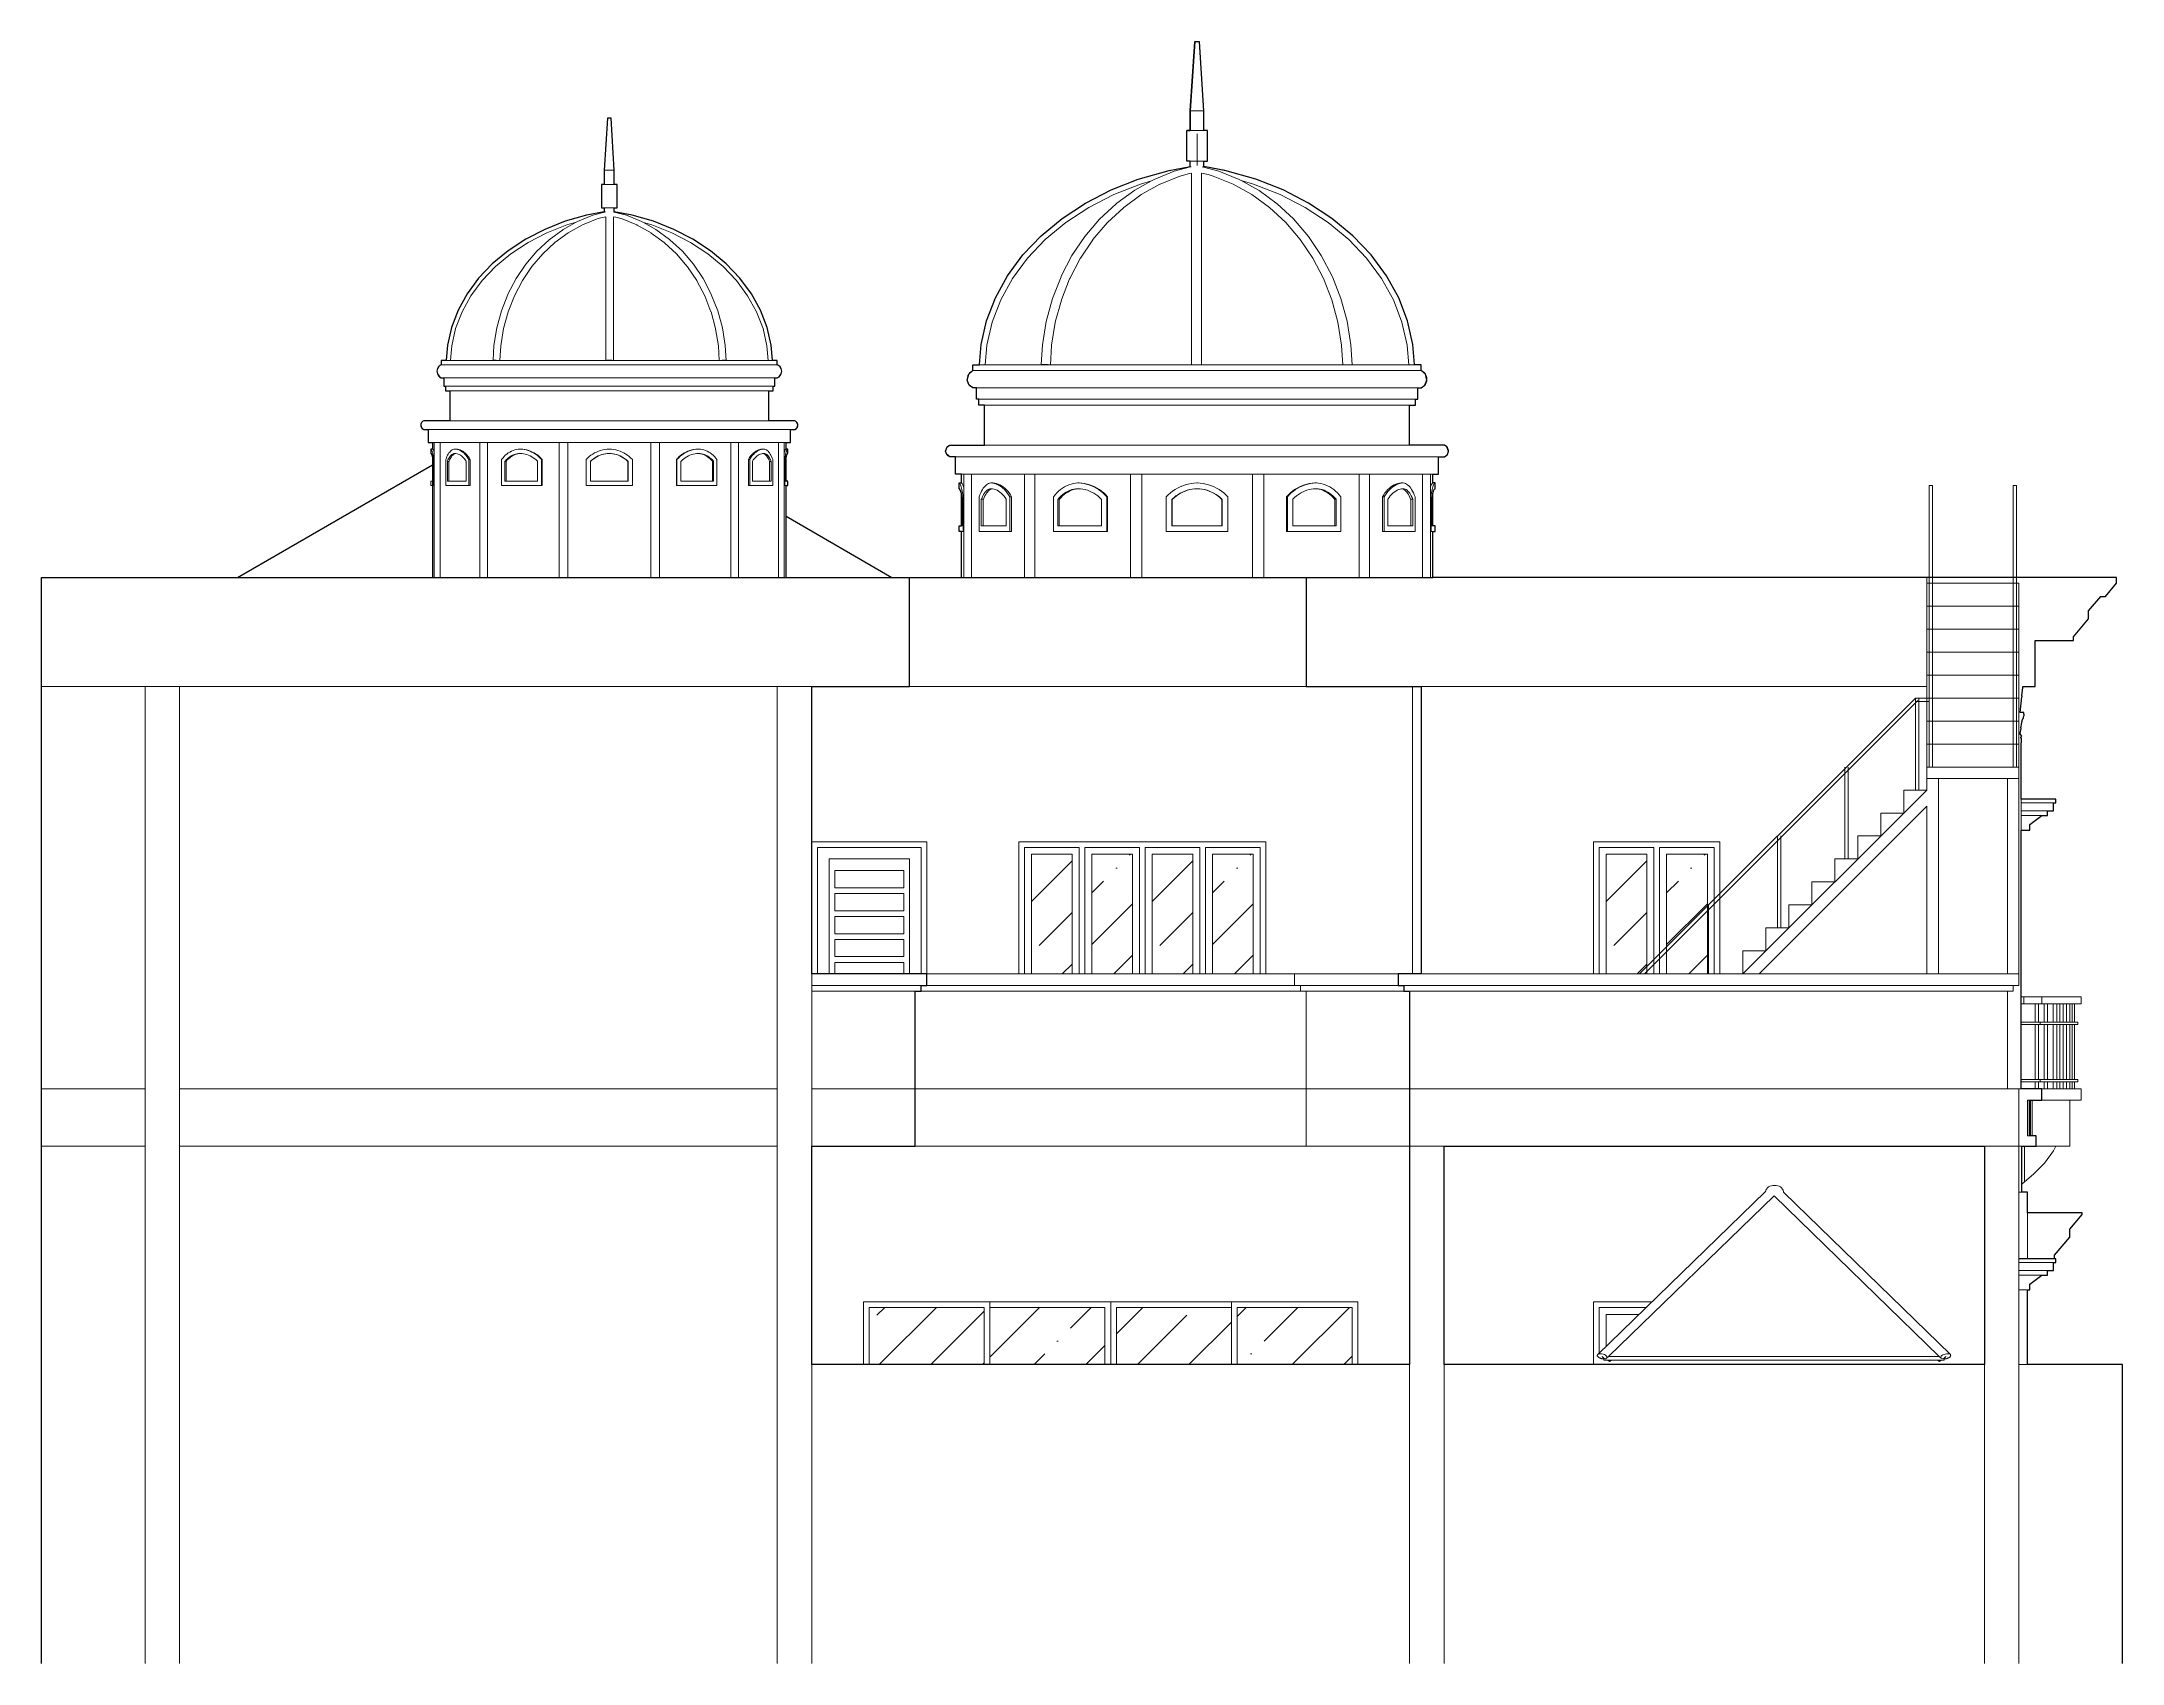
# Model space of a CAD drawing. Header units: millimetres. Extents: x -667 to -468, y -723 to -475.
# Drawn here: x -544.73 to -526.63, y -496.04 to -481.93 of the extents above; entities that cross this region are included whole.
import ezdxf
from ezdxf.enums import TextEntityAlignment as Align

# ---------------------------------------------------------------- set-up
doc = ezdxf.new("R2010")
doc.units = ezdxf.units.MM
doc.layers.get('0').update_dxf_attribs({"lineweight": 9})
doc.layers.get('Defpoints').update_dxf_attribs({"lineweight": 0})
doc.layers.add('dinding', color=36, linetype='Continuous', lineweight=9)
doc.layers.add('NOTASI', color=250, linetype='Continuous', lineweight=5)
doc.layers.add('KOP', color=1, linetype='Continuous')
doc.styles.add('ROMANS', font='romans.shx')
doc.styles.add('ROMS', font='romans.shx', dxfattribs={"width": 0.9, "height": 16})
doc.styles.get("Standard").update_dxf_attribs({"font": 'arial.ttf'})

# ---------------------------------------------------------------- blocks, each defined once
blk = doc.blocks.new('FEE')
at = {"layer": 'dinding'}
for p, q in [((-529.739, -491.938), (-531.198, -493.356)), ((-529.736, -491.928), (-529.739, -491.938)), ((-529.735, -491.935), (-529.739, -491.938)), ((-529.73, -491.918), (-529.736, -491.928)), ((-529.722, -491.908), (-529.73, -491.918)), ((-529.712, -491.899), (-529.722, -491.908)), ((-529.701, -491.893), (-529.712, -491.899)), ((-529.688, -491.888), (-529.701, -491.893)), ((-529.674, -491.885), (-529.688, -491.888)), ((-529.674, -491.885), (-529.674, -491.885)), ((-529.674, -491.885), (-529.647, -491.885)), ((-529.647, -491.885), (-529.647, -491.885)), ((-529.633, -491.888), (-529.647, -491.885)), ((-529.621, -491.893), (-529.633, -491.888)), ((-529.609, -491.899), (-529.621, -491.893)), ((-529.599, -491.908), (-529.609, -491.899)), ((-529.591, -491.918), (-529.599, -491.908)), ((-529.585, -491.928), (-529.591, -491.918)), ((-529.582, -491.94), (-529.585, -491.928)), ((-529.585, -491.944), (-529.581, -491.948)), ((-529.581, -491.948), (-529.582, -491.94)), ((-529.581, -491.948), (-528.131, -493.357)), ((-531.104, -493.373), (-529.665, -491.975)), ((-529.665, -491.975), (-528.227, -493.373)), ((-529.655, -491.985), (-529.654, -491.986)), ((-531.202, -493.364), (-531.202, -493.362)), ((-531.202, -493.362), (-531.201, -493.362)), ((-531.201, -493.362), (-531.202, -493.364)), ((-531.202, -493.364), (-531.202, -493.366)), ((-531.202, -493.366), (-531.202, -493.367)), ((-531.202, -493.368), (-531.202, -493.367)), ((-531.202, -493.367), (-531.2, -493.37)), ((-531.2, -493.37), (-531.202, -493.368)), ((-531.2, -493.359), (-531.201, -493.361)), ((-531.201, -493.361), (-531.201, -493.362)), ((-531.198, -493.356), (-531.2, -493.359)), ((-531.2, -493.359), (-531.199, -493.357)), ((-531.2, -493.37), (-531.2, -493.372)), ((-531.2, -493.372), (-531.199, -493.373)), ((-531.198, -493.356), (-531.199, -493.357)), ((-531.198, -493.374), (-531.199, -493.373)), ((-531.199, -493.373), (-531.196, -493.376)), ((-531.192, -493.353), (-531.198, -493.356)), ((-531.196, -493.376), (-531.198, -493.374)), ((-531.196, -493.376), (-531.195, -493.378)), ((-531.195, -493.378), (-531.194, -493.379)), ((-531.193, -493.38), (-531.194, -493.379)), ((-531.194, -493.379), (-531.19, -493.382)), ((-531.19, -493.382), (-531.193, -493.38)), ((-531.184, -493.351), (-531.192, -493.353)), ((-531.19, -493.382), (-531.187, -493.384)), ((-531.187, -493.384), (-531.186, -493.385)), ((-531.185, -493.386), (-531.186, -493.385)), ((-531.186, -493.385), (-531.181, -493.387)), ((-531.181, -493.387), (-531.185, -493.386)), ((-531.174, -493.35), (-531.184, -493.351)), ((-531.181, -493.387), (-531.178, -493.389)), ((-531.178, -493.389), (-531.176, -493.39)), ((-531.175, -493.39), (-531.176, -493.39)), ((-531.176, -493.39), (-531.171, -493.392)), ((-531.171, -493.392), (-531.175, -493.39)), ((-531.163, -493.351), (-531.174, -493.35)), ((-531.171, -493.392), (-531.167, -493.393)), ((-531.167, -493.393), (-531.166, -493.393)), ((-531.164, -493.394), (-531.166, -493.393)), ((-531.166, -493.393), (-531.16, -493.395)), ((-531.16, -493.395), (-531.164, -493.394)), ((-531.152, -493.354), (-531.163, -493.351)), ((-531.16, -493.395), (-531.156, -493.396)), ((-531.149, -493.396), (-531.159, -493.373)), ((-531.139, -493.396), (-531.159, -493.373)), ((-531.156, -493.396), (-531.155, -493.396)), ((-531.153, -493.396), (-531.155, -493.396)), ((-531.155, -493.396), (-531.149, -493.396)), ((-531.149, -493.396), (-531.153, -493.396)), ((-531.141, -493.357), (-531.152, -493.354)), ((-531.145, -493.407), (-531.149, -493.396)), ((-531.132, -493.362), (-531.141, -493.357)), ((-531.139, -493.396), (-531.135, -493.396)), ((-531.135, -493.396), (-531.127, -493.394)), ((-531.124, -493.368), (-531.132, -493.362)), ((-531.127, -493.394), (-531.121, -493.39)), ((-531.119, -493.374), (-531.124, -493.368)), ((-531.105, -493.375), (-531.121, -493.39)), ((-531.121, -493.39), (-531.118, -493.386)), ((-531.117, -493.38), (-531.119, -493.374)), ((-531.118, -493.386), (-531.117, -493.38)), ((-531.105, -493.375), (-531.104, -493.373)), ((-531.104, -493.373), (-528.227, -493.373)), ((-528.227, -493.373), (-528.21, -493.389)), ((-528.21, -493.372), (-528.213, -493.378)), ((-528.213, -493.378), (-528.213, -493.384)), ((-528.213, -493.384), (-528.21, -493.389)), ((-528.204, -493.366), (-528.21, -493.372)), ((-528.21, -493.389), (-528.205, -493.393)), ((-528.205, -493.393), (-528.197, -493.396)), ((-528.196, -493.361), (-528.204, -493.366)), ((-528.197, -493.396), (-528.191, -493.396)), ((-528.186, -493.356), (-528.196, -493.361)), ((-528.191, -493.396), (-528.171, -493.373)), ((-528.176, -493.353), (-528.186, -493.356)), ((-528.181, -493.396), (-528.186, -493.407)), ((-528.171, -493.373), (-528.181, -493.396)), ((-528.181, -493.396), (-528.177, -493.396)), ((-528.177, -493.396), (-528.176, -493.396)), ((-528.164, -493.351), (-528.176, -493.353)), ((-528.176, -493.396), (-528.17, -493.395)), ((-528.174, -493.396), (-528.176, -493.396)), ((-528.17, -493.395), (-528.174, -493.396)), ((-528.17, -493.395), (-528.166, -493.394)), ((-528.166, -493.394), (-528.165, -493.393)), ((-528.165, -493.393), (-528.159, -493.392)), ((-528.163, -493.393), (-528.165, -493.393)), ((-528.154, -493.35), (-528.164, -493.351)), ((-528.159, -493.392), (-528.163, -493.393)), ((-528.159, -493.392), (-528.155, -493.39)), ((-528.155, -493.39), (-528.154, -493.39)), ((-528.144, -493.351), (-528.154, -493.35)), ((-528.154, -493.39), (-528.149, -493.387)), ((-528.152, -493.389), (-528.154, -493.39)), ((-528.149, -493.387), (-528.152, -493.389)), ((-528.149, -493.387), (-528.146, -493.386)), ((-528.146, -493.386), (-528.144, -493.385)), ((-528.137, -493.354), (-528.144, -493.351)), ((-528.144, -493.385), (-528.14, -493.382)), ((-528.143, -493.384), (-528.144, -493.385)), ((-528.14, -493.382), (-528.143, -493.384)), ((-528.14, -493.382), (-528.138, -493.38)), ((-528.138, -493.38), (-528.137, -493.379)), ((-528.131, -493.357), (-528.137, -493.354)), ((-528.137, -493.379), (-528.134, -493.376)), ((-528.136, -493.378), (-528.137, -493.379)), ((-528.134, -493.376), (-528.136, -493.378)), ((-528.134, -493.376), (-528.132, -493.374)), ((-528.132, -493.374), (-528.131, -493.373)), ((-528.13, -493.359), (-528.131, -493.357)), ((-528.13, -493.37), (-528.131, -493.372)), ((-528.131, -493.373), (-528.13, -493.37)), ((-528.131, -493.372), (-528.131, -493.373)), ((-528.13, -493.359), (-528.129, -493.361)), ((-528.129, -493.362), (-528.13, -493.359)), ((-528.13, -493.37), (-528.129, -493.368)), ((-528.129, -493.361), (-528.129, -493.362)), ((-528.129, -493.364), (-528.128, -493.362)), ((-528.128, -493.362), (-528.129, -493.362)), ((-528.129, -493.364), (-528.128, -493.366)), ((-528.129, -493.367), (-528.129, -493.364)), ((-528.128, -493.366), (-528.129, -493.367)), ((-528.129, -493.368), (-528.129, -493.367)), ((-531.112, -493.407), (-531.145, -493.407)), ((-531.096, -493.419), (-531.112, -493.407)), ((-531.112, -493.407), (-531.105, -493.407)), ((-531.094, -493.416), (-531.105, -493.407)), ((-531.105, -493.407), (-531.086, -493.407)), ((-531.089, -493.414), (-531.096, -493.419)), ((-531.09, -493.414), (-531.094, -493.416)), ((-531.083, -493.409), (-531.09, -493.414)), ((-531.09, -493.414), (-531.089, -493.414)), ((-531.089, -493.414), (-531.083, -493.409)), ((-531.086, -493.407), (-531.083, -493.409)), ((-531.086, -493.407), (-531.082, -493.407)), ((-531.083, -493.409), (-531.082, -493.407)), ((-530.783, -493.407), (-531.082, -493.407)), ((-528.24, -493.407), (-530.783, -493.407)), ((-528.238, -493.409), (-528.24, -493.407)), ((-528.24, -493.407), (-528.235, -493.407)), ((-528.235, -493.407), (-528.238, -493.409)), ((-528.238, -493.409), (-528.231, -493.414)), ((-528.238, -493.409), (-528.232, -493.414)), ((-528.235, -493.407), (-528.216, -493.407)), ((-528.232, -493.414), (-528.225, -493.419)), ((-528.231, -493.414), (-528.232, -493.414)), ((-528.231, -493.414), (-528.227, -493.416)), ((-528.227, -493.416), (-528.216, -493.407)), ((-528.225, -493.419), (-528.209, -493.407)), ((-528.216, -493.407), (-528.209, -493.407)), ((-528.186, -493.407), (-528.209, -493.407))]:
    blk.add_line(p, q, dxfattribs=at)
blk = doc.blocks.new('EW2433')
at = {"layer": 'NOTASI', "ltscale": 0.6, "true_color": 0x7f0606}
blk.add_hatch(color=16, dxfattribs=at).paths.add_polyline_path([(501.0925, -205.8743), (501.0346, -205.9739), (501.0346, -206.1089), (501.0925, -206.1089)])
at = {"ltscale": 0.6}
for p, q in [((500.9667, -205.8743), (500.8301, -206.1089)), ((501.0925, -205.8743), (500.956, -206.1089)), ((500.9667, -205.8743), (501.0925, -205.8743)), ((501.0346, -205.9739), (501.0346, -206.1089)), ((500.8301, -206.1089), (500.956, -206.1089)), ((501.0346, -206.1089), (501.1479, -206.1089)), ((501.0636, -206.1089), (501.0925, -206.1089))]:
    blk.add_line(p, q, dxfattribs=at)
at = {"lineweight": 30, "ltscale": 0.6}
blk.add_line((501.0925, -205.8743), (501.0925, -206.1089), dxfattribs=at)
at = {"layer": 'Defpoints'}
for p, q in [((482.7963, -195.7493), (482.7963, -209.9267)), ((502.9615, -195.7493), (482.7963, -195.7493)), ((502.9615, -209.9267), (502.9615, -195.7493)), ((482.7963, -209.9267), (502.9615, -209.9267))]:
    blk.add_line(p, q, dxfattribs=at)
at = {"layer": 'KOP', "color": 11, "ltscale": 0.1}
for p, q in [((483.0215, -209.5956), (483.0215, -195.9497)), ((483.0215, -195.9497), (500.4465, -195.9497)), ((483.0239, -195.9522), (483.0239, -209.5931)), ((500.4441, -195.9522), (483.0239, -195.9522)), ((500.4441, -209.5931), (500.4441, -195.9522)), ((500.4465, -195.9497), (500.4465, -209.5956)), ((500.4465, -209.5956), (483.0215, -209.5956)), ((483.0239, -209.5931), (500.4441, -209.5931))]:
    blk.add_line(p, q, dxfattribs=at)
at = {"layer": 'KOP', "ltscale": 0.1}
blk.add_line((500.5786, -195.9497), (502.5381, -195.9497), dxfattribs=at)
at = {"layer": 'KOP', "linetype": 'Continuous'}
for p, q in [((500.5786, -209.5956), (500.5786, -195.9497)), ((500.5786, -195.9497), (502.5381, -195.9497)), ((502.5381, -195.9497), (502.5381, -209.5956)), ((500.5786, -205.3114), (500.5786, -204.4811)), ((500.5786, -204.4811), (502.5381, -204.4811)), ((502.5381, -204.4811), (502.5381, -205.3114)), ((502.5381, -205.3114), (500.5786, -205.3114)), ((500.5786, -209.1908), (500.5786, -208.6023)), ((500.5786, -208.6023), (502.5381, -208.6023)), ((502.5381, -208.6023), (502.5381, -209.1908)), ((502.5381, -209.1908), (500.5786, -209.1908)), ((500.5786, -209.5956), (500.5786, -209.3745)), ((500.5786, -209.3745), (502.5381, -209.3745)), ((502.5381, -209.3745), (502.5381, -209.5956)), ((502.5381, -209.5956), (500.5786, -209.5956)), ((502.5381, -209.5956), (500.5786, -209.5956))]:
    blk.add_line(p, q, dxfattribs=at)
at = {"layer": 'KOP', "color": 1, "ltscale": 0.1}
for p, q in [((502.5381, -197.5206), (500.5786, -197.5206)), ((502.5381, -200.793), (500.5786, -200.793)), ((502.5381, -201.7719), (500.5786, -201.7719)), ((502.5381, -202.7509), (500.5786, -202.7509)), ((502.5381, -205.4194), (500.5786, -205.4194)), ((502.5381, -206.6358), (500.5786, -206.6358)), ((502.5381, -207.3355), (500.5786, -207.3355))]:
    blk.add_line(p, q, dxfattribs=at)
at = {"layer": 'KOP', "color": 1, "linetype": 'Continuous', "ltscale": 0.01}
blk.add_line((500.5786, -202.7509), (502.5381, -202.7509), dxfattribs=at)
at = {"layer": 'KOP', "color": 4, "ltscale": 0.1}
for p, q in [((502.5381, -202.925), (500.5786, -202.925)), ((500.8235, -204.2281), (500.8235, -202.925)), ((502.0483, -202.925), (502.0483, -204.2281)), ((502.2932, -202.925), (502.2932, -204.2281)), ((502.5381, -203.1111), (500.5786, -203.1111)), ((502.5381, -203.2973), (500.5786, -203.2973)), ((502.5381, -203.4834), (500.5786, -203.4834)), ((502.5381, -203.6696), (500.5786, -203.6696)), ((502.5381, -203.8558), (500.5786, -203.8558)), ((502.5381, -204.0419), (500.5786, -204.0419)), ((502.5381, -204.2281), (500.5786, -204.2281))]:
    blk.add_line(p, q, dxfattribs=at)
at = {"layer": 'KOP', "linetype": 'Continuous', "ltscale": 0.01}
blk.add_line((500.5786, -204.3731), (502.5381, -204.3731), dxfattribs=at)
at = {"layer": 'KOP', "color": 1, "linetype": 'Continuous'}
blk.add_line((502.5381, -207.5192), (500.5786, -207.5192), dxfattribs=at)
at = {"layer": 'KOP', "color": 3, "ltscale": 0.1}
for p, q in [((502.5381, -207.7029), (500.5786, -207.7029)), ((501.1796, -208.4377), (501.1796, -207.7029)), ((502.0211, -208.4377), (502.0211, -207.7029)), ((502.2038, -208.4377), (502.2038, -207.7029)), ((502.5381, -207.8866), (500.5786, -207.8866)), ((502.5381, -208.0703), (500.5786, -208.0703)), ((502.5381, -208.254), (500.5786, -208.254)), ((502.5381, -208.4377), (500.5786, -208.4377)), ((502.5381, -208.4377), (500.5786, -208.4377)), ((501.5584, -209.1908), (501.5584, -208.6023)), ((502.5381, -208.7609), (500.5786, -208.7609))]:
    blk.add_line(p, q, dxfattribs=at)
at = {"ltscale": 0.6, "attachment_point": 1}
for s, width, insert, char_height in [('{\\fDroid|b0|i0|c0|p34;SIMETRI STUDIO}', 1.646667, (501.109, -205.992), 0.092913), ('{\\fBankGothic Lt BT|b0|i0|c0|p34;ARSITECT- ENGINEER-SUPERVISOR}', 2.64756, (500.8594, -206.1279), 0.03767)]:
    blk.add_mtext_dynamic_manual_height_columns(s, width=width, gutter_width=1, heights=[0], dxfattribs=dict(at, insert=insert, char_height=char_height))
at = {"layer": 'KOP', "color": 1, "linetype": 'Continuous', "width": 1}
for s, height, style, p in [('NOTE', 0.08818, 'ROMANS', (500.6522, -197.7529)), ('DISETUJUI', 0.05879, 'ROMS', (500.6432, -200.9016)), ('DIPERIKSA', 0.05879, 'ROMS', (500.6432, -201.8805)), ('REVISION', 0.05879, 'ROMS', (500.6432, -202.8662)), ('JUDUL GAMBAR', 0.058786, 'ROMS', (500.6432, -206.7413)), ('SCALE', 0.05879, 'ROMS', (500.6432, -207.448)), ('1:100', 0.05879, 'ROMS', (501.2551, -207.4474)), ('ARSITEK', 0.04899, 'ROMS', (500.6364, -207.8267)), ('TTD', 0.04899, 'ROMS', (502.0496, -207.8267)), ('KONSTRUKTUR', 0.048989, 'ROMS', (500.6364, -208.0104)), ('TTD', 0.04899, 'ROMS', (502.0496, -208.0104)), ('ESTIMATOR', 0.04899, 'ROMS', (500.6364, -208.1942)), ('TTD', 0.04899, 'ROMS', (502.0496, -208.1942)), ('DRAFTER', 0.04899, 'ROMS', (500.6364, -208.3779)), ('TTD', 0.04899, 'ROMS', (502.0496, -208.3779))]:
    blk.add_text(s, height=height, dxfattribs=dict(at, style=style)).set_placement(p)
at = {"layer": 'KOP', "color": 1, "linetype": 'Continuous', "style": 'ROMANS', "width": 1}
for s, p in [('JUMLAH GAMBAR', (501.0666, -208.6804)), ('NOMOR GAMBAR', (502.0492, -208.6804))]:
    blk.add_text(s, height=0.048989, dxfattribs=at).set_placement(p, align=Align.MIDDLE)

msp = doc.modelspace()

# ---------------------------------------------------------------- hatches: boundary and pattern name
at = {"layer": 'NOTASI'}
h = msp.add_hatch(dxfattribs=at)
h.set_pattern_fill('ANSI35', color=256, scale=0.1, style=0)
h.set_pattern_definition([(45, (75.4971, -1.7216), (-0.4490128, 0.4490128), []), (45, (75.9461, -1.7216), (-0.4490128, 0.4490128), [0.79375, -0.15875, 0, -0.15875])])
h.paths.add_polyline_path([(-535.6, -490.045), (-535.245, -490.045), (-535.245, -489.005), (-535.6, -489.005)])
h.paths.add_polyline_path([(-536.125, -490.045), (-535.77, -490.045), (-535.77, -489.005), (-536.125, -489.005)])
h = msp.add_hatch(dxfattribs=at)
h.set_pattern_fill('ANSI35', color=256, scale=0.1, style=0)
h.set_pattern_definition([(45, (76.5471, -1.7216), (-0.4490128, 0.4490128), []), (45, (76.9961, -1.7216), (-0.4490128, 0.4490128), [0.79375, -0.15875, 0, -0.15875])])
h.paths.add_polyline_path([(-534.55, -490.045), (-534.195, -490.045), (-534.195, -489.005), (-534.55, -489.005)])
h.paths.add_polyline_path([(-535.075, -490.045), (-534.72, -490.045), (-534.72, -489.005), (-535.075, -489.005)])
h = msp.add_hatch(dxfattribs=at)
h.set_pattern_fill('ANSI35', color=256, scale=0.1, style=0)
h.set_pattern_definition([(45, (80.4971, -1.7216), (-0.4490128, 0.4490128), []), (45, (80.9461, -1.7216), (-0.4490128, 0.4490128), [0.79375, -0.15875, 0, -0.15875])])
h.paths.add_polyline_path([(-530.6, -490.045), (-530.245, -490.045), (-530.245, -489.005), (-530.6, -489.005)])
h.paths.add_polyline_path([(-531.125, -490.045), (-530.77, -490.045), (-530.77, -489.005), (-531.125, -489.005)])
h = msp.add_hatch(dxfattribs=at)
h.set_pattern_fill('ANSI35', color=256, scale=0.1, style=0)
h.paths.add_polyline_path([(-533.335, -492.948), (-534.335, -492.948), (-534.335, -493.445), (-533.335, -493.445)])
h.paths.add_polyline_path([(-534.385, -492.948), (-535.385, -492.948), (-535.385, -493.445), (-534.385, -493.445)])
h.paths.add_polyline_path([(-535.485, -492.948), (-536.485, -492.948), (-536.485, -493.445), (-535.485, -493.445)])
h.paths.add_polyline_path([(-536.535, -492.948), (-537.535, -492.948), (-537.535, -493.445), (-536.535, -493.445)])

# ---------------------------------------------------------------- linework, layer by layer
at = {"lineweight": 30}
for p, q in [((-543.031, -486.595), (-541.335, -485.616)), ((-538.259, -486.063), (-537.338, -486.595))]:
    msp.add_line(p, q, dxfattribs=at)
for points in [[(-543.185, -486.595), (-536.734, -486.595), (-536.734, -486.195), (-536.754, -486.195), (-536.754, -486.145), (-536.734, -486.145), (-536.734, -485.866), (-536.744, -485.834), (-536.751, -485.825), (-536.754, -485.823), (-536.754, -485.773), (-536.734, -485.773), (-536.734, -485.761), (-536.734, -485.695), (-536.785, -485.695), (-536.785, -485.545), (-536.835, -485.545), (-536.861, -485.526), (-536.871, -485.495), (-536.858, -485.46), (-536.835, -485.445), (-536.532, -485.445), (-536.532, -485.095), (-536.583, -485.095), (-536.583, -485.045), (-536.603, -485.045), (-536.603, -484.945), (-536.633, -484.945), (-536.665, -484.921), (-536.683, -484.878), (-536.67, -484.825), (-536.633, -484.795), (-536.633, -484.745), (-536.577, -484.745), (-536.576, -484.741), (-536.561, -484.568), (-536.514, -484.362), (-536.438, -484.162), (-536.332, -483.97), (-536.198, -483.789), (-536.039, -483.622), (-535.857, -483.471), (-535.654, -483.337), (-535.432, -483.223), (-535.196, -483.13), (-534.927, -483.055), (-534.743, -483.02), (-534.743, -482.974), (-534.774, -482.974), (-534.774, -482.705), (-534.743, -482.705), (-534.743, -482.535), (-534.704, -481.935)], [(-527.235, -492.556), (-527.215, -492.556), (-527.215, -492.525), (-527.224, -492.525), (-527.224, -492.493), (-527.091, -492.335), (-527.091, -492.267), (-526.985, -492.14), (-526.985, -492.125), (-527.46, -492.125), (-527.46, -491.945), (-527.46, -491.945), (-527.51, -491.945), (-527.51, -491.875), (-527.51, -491.545), (-527.385, -491.545), (-527.385, -491.455), (-527.443, -491.455), (-527.443, -491.145), (-527.335, -491.145), (-527.335, -491.045), (-527.335, -491.045), (-527.515, -491.045), (-527.515, -488.795), (-527.439, -488.795), (-527.439, -488.745), (-527.335, -488.666), (-527.285, -488.666), (-527.285, -488.625), (-527.235, -488.625), (-527.235, -488.556), (-527.215, -488.556), (-527.215, -488.525), (-527.515, -488.525), (-527.515, -488.033), (-527.513, -488.033), (-527.513, -487.993), (-527.517, -487.993), (-527.517, -487.989), (-527.509, -487.976), (-527.517, -487.965), (-527.517, -487.961), (-527.525, -487.961), (-527.525, -487.955), (-527.525, -487.954), (-527.524, -487.95), (-527.516, -487.91), (-527.516, -487.905), (-527.518, -487.905), (-527.518, -487.898), (-527.516, -487.892), (-527.513, -487.874), (-527.51, -487.855), (-527.509, -487.854), (-527.509, -487.852), (-527.507, -487.852), (-527.507, -487.84), (-527.507, -487.839), (-527.494, -487.815), (-527.492, -487.799), (-527.489, -487.799), (-527.489, -487.785), (-527.493, -487.785), (-527.493, -487.769), (-527.523, -487.769), (-527.509, -487.633), (-527.505, -487.633), (-527.505, -487.625), (-527.509, -487.625), (-527.501, -487.553), (-527.501, -487.545), (-527.393, -487.545), (-527.393, -487.145), (-527.061, -487.145), (-527.061, -487.113), (-526.928, -486.955), (-526.928, -486.887), (-526.821, -486.76), (-526.781, -486.76), (-526.685, -486.645), (-526.685, -486.595), (-532.633, -486.595), (-532.633, -486.195), (-532.613, -486.195), (-532.613, -486.145), (-532.633, -486.145), (-532.633, -485.866), (-532.623, -485.834), (-532.616, -485.825), (-532.613, -485.823), (-532.613, -485.773), (-532.633, -485.773), (-532.633, -485.761), (-532.633, -485.695), (-532.583, -485.695), (-532.583, -485.545), (-532.532, -485.545), (-532.506, -485.526), (-532.496, -485.495), (-532.51, -485.46), (-532.532, -485.445), (-532.835, -485.445), (-532.835, -485.095), (-532.785, -485.095), (-532.785, -485.045), (-532.764, -485.045), (-532.764, -484.945), (-532.734, -484.945), (-532.703, -484.921), (-532.685, -484.878), (-532.698, -484.825), (-532.734, -484.795), (-532.734, -484.745), (-532.79, -484.745), (-532.791, -484.741), (-532.807, -484.568), (-532.853, -484.362), (-532.93, -484.162), (-533.036, -483.97), (-533.169, -483.789), (-533.328, -483.622), (-533.51, -483.471), (-533.714, -483.337), (-533.935, -483.223), (-534.172, -483.13), (-534.441, -483.055), (-534.625, -483.02), (-534.625, -482.974), (-534.594, -482.974), (-534.594, -482.705), (-534.625, -482.705), (-534.625, -482.535), (-534.663, -481.935), (-534.704, -481.932), (-534.743, -482.535), (-534.743, -482.705), (-534.774, -482.705)], [(-538.259, -486.595), (-538.259, -485.795), (-538.244, -485.795), (-538.244, -485.757), (-538.259, -485.757), (-538.259, -485.548), (-538.253, -485.529), (-538.248, -485.519), (-538.246, -485.517), (-538.244, -485.516), (-538.244, -485.479), (-538.259, -485.479), (-538.259, -485.42), (-538.221, -485.42), (-538.221, -485.307), (-538.183, -485.307), (-538.169, -485.299), (-538.16, -485.286), (-538.157, -485.262), (-538.164, -485.247), (-538.176, -485.236), (-538.183, -485.232), (-538.41, -485.232), (-538.41, -484.97), (-538.372, -484.97), (-538.372, -484.932), (-538.357, -484.932), (-538.357, -484.857), (-538.335, -484.857), (-538.32, -484.848), (-538.302, -484.824), (-538.297, -484.801), (-538.302, -484.778), (-538.311, -484.763), (-538.324, -484.751), (-538.335, -484.745), (-538.335, -484.707), (-538.377, -484.707), (-538.377, -484.705), (-538.389, -484.575), (-538.424, -484.42), (-538.481, -484.27), (-538.561, -484.126), (-538.661, -483.991), (-538.78, -483.865), (-538.917, -483.752), (-539.069, -483.652), (-539.235, -483.566), (-539.413, -483.496), (-539.599, -483.443), (-539.753, -483.414), (-539.753, -483.38), (-539.729, -483.38), (-539.729, -483.177), (-539.753, -483.177), (-539.753, -483.05), (-539.781, -482.6), (-539.797, -482.6), (-539.812, -482.6), (-539.841, -483.05), (-539.841, -483.177), (-539.864, -483.177), (-539.864, -483.38), (-539.841, -483.38), (-539.841, -483.414), (-539.994, -483.443), (-540.181, -483.496), (-540.358, -483.566), (-540.524, -483.652), (-540.677, -483.752), (-540.814, -483.865), (-540.933, -483.991), (-541.033, -484.126), (-541.112, -484.27), (-541.17, -484.42), (-541.205, -484.575), (-541.216, -484.705), (-541.217, -484.707), (-541.259, -484.707), (-541.259, -484.745), (-541.27, -484.751), (-541.282, -484.763), (-541.292, -484.778), (-541.297, -484.801), (-541.292, -484.824), (-541.274, -484.848), (-541.259, -484.857), (-541.236, -484.857), (-541.236, -484.932), (-541.221, -484.932), (-541.221, -484.97), (-541.183, -484.97), (-541.183, -485.232), (-541.41, -485.232), (-541.418, -485.236), (-541.43, -485.247), (-541.437, -485.262), (-541.434, -485.286), (-541.424, -485.299), (-541.41, -485.307), (-541.372, -485.307), (-541.372, -485.42), (-541.335, -485.42), (-541.335, -485.479), (-541.35, -485.479), (-541.35, -485.516), (-541.348, -485.517), (-541.345, -485.519), (-541.34, -485.529), (-541.335, -485.548), (-541.335, -486.595)], [(-544.735, -496.045), (-544.735, -486.595), (-532.633, -486.595)], [(-533.735, -486.595), (-533.735, -487.545), (-532.735, -487.545), (-532.735, -490.045), (-532.935, -490.045), (-532.935, -490.145), (-532.885, -490.145), (-532.885, -490.195), (-532.835, -490.195), (-532.835, -491.045), (-532.835, -491.545), (-532.835, -493.445), (-538.035, -493.445), (-538.035, -491.545), (-537.135, -491.545), (-537.135, -490.195), (-537.085, -490.195), (-537.085, -490.145), (-537.035, -490.145), (-537.035, -490.045), (-538.035, -490.045), (-538.035, -487.545), (-537.185, -487.545), (-537.185, -486.595)], [(-532.535, -493.445), (-532.535, -491.545), (-527.835, -491.545), (-527.835, -493.445), (-532.535, -493.445)], [(-527.224, -492.525), (-527.535, -492.525)], [(-527.46, -493.445), (-527.46, -492.795), (-527.439, -492.795), (-527.439, -492.745), (-527.335, -492.666), (-527.285, -492.666), (-527.285, -492.625), (-527.235, -492.625), (-527.235, -492.556)], [(-526.635, -496.045), (-526.635, -493.445), (-527.46, -493.445)]]:
    msp.add_lwpolyline(points, dxfattribs=at)
at = {"layer": 'dinding'}
for p, q in [((-534.743, -482.535), (-534.704, -481.935)), ((-534.704, -481.935), (-534.663, -481.935)), ((-534.625, -482.535), (-534.663, -481.935)), ((-534.743, -482.535), (-534.743, -482.705)), ((-534.625, -482.535), (-534.743, -482.535)), ((-534.625, -482.535), (-534.625, -482.705)), ((-539.841, -483.05), (-539.812, -482.6)), ((-539.781, -482.6), (-539.812, -482.6)), ((-539.753, -483.05), (-539.781, -482.6)), ((-534.774, -482.705), (-534.774, -482.974)), ((-534.774, -482.705), (-534.743, -482.705)), ((-534.625, -482.705), (-534.743, -482.705)), ((-534.594, -482.705), (-534.625, -482.705)), ((-534.594, -482.705), (-534.594, -482.974)), ((-534.684, -483.011), (-534.684, -482.735)), ((-539.841, -483.05), (-539.841, -483.177)), ((-539.841, -483.05), (-539.753, -483.05)), ((-539.753, -483.05), (-539.753, -483.177)), ((-535.196, -483.13), (-534.947, -483.059)), ((-535.058, -483.132), (-534.882, -483.061)), ((-534.947, -483.059), (-534.743, -483.02)), ((-534.882, -483.061), (-534.741, -483.023)), ((-534.831, -483.102), (-534.76, -483.083)), ((-534.743, -482.974), (-534.774, -482.974)), ((-534.76, -483.083), (-534.733, -483.076)), ((-534.743, -482.974), (-534.743, -483.02)), ((-534.743, -482.974), (-534.625, -482.974)), ((-534.743, -483.02), (-534.743, -483.021)), ((-534.741, -483.023), (-534.736, -483.022)), ((-534.733, -483.102), (-534.733, -483.076)), ((-534.644, -483.083), (-534.644, -483.076)), ((-534.644, -483.076), (-534.588, -483.09)), ((-534.644, -483.102), (-534.644, -483.083)), ((-534.493, -483.06), (-534.638, -483.022)), ((-534.625, -482.974), (-534.625, -483.02)), ((-534.594, -482.974), (-534.625, -482.974)), ((-534.42, -483.059), (-534.625, -483.02)), ((-534.625, -483.02), (-534.625, -483.02)), ((-534.317, -483.131), (-534.493, -483.06)), ((-534.172, -483.13), (-534.42, -483.059)), ((-539.864, -483.177), (-539.864, -483.38)), ((-539.864, -483.177), (-539.841, -483.177)), ((-539.841, -483.177), (-539.753, -483.177)), ((-539.729, -483.177), (-539.753, -483.177)), ((-539.729, -483.177), (-539.729, -483.38)), ((-535.654, -483.337), (-535.432, -483.223)), ((-535.626, -483.375), (-535.409, -483.263)), ((-535.432, -483.223), (-535.196, -483.13)), ((-535.409, -483.263), (-535.176, -483.172)), ((-535.382, -483.339), (-535.225, -483.225)), ((-535.322, -483.375), (-535.172, -483.265)), ((-535.225, -483.225), (-535.08, -483.144)), ((-535.176, -483.172), (-535.08, -483.144)), ((-535.172, -483.265), (-535.169, -483.263)), ((-535.169, -483.263), (-535.007, -483.173)), ((-535.08, -483.144), (-535.058, -483.132)), ((-535.007, -483.173), (-535.004, -483.172)), ((-535.004, -483.172), (-534.835, -483.103)), ((-534.835, -483.103), (-534.831, -483.102)), ((-534.733, -483.102), (-534.733, -483.103)), ((-534.733, -483.103), (-534.733, -483.172)), ((-534.733, -483.172), (-534.733, -483.174)), ((-534.733, -483.174), (-534.733, -483.263)), ((-534.733, -483.263), (-534.733, -483.266)), ((-534.733, -483.266), (-534.733, -483.375)), ((-534.644, -483.103), (-534.644, -483.102)), ((-534.644, -483.172), (-534.644, -483.103)), ((-534.644, -483.173), (-534.644, -483.172)), ((-534.644, -483.263), (-534.644, -483.173)), ((-534.644, -483.265), (-534.644, -483.263)), ((-534.644, -483.375), (-534.644, -483.265)), ((-534.588, -483.09), (-534.544, -483.102)), ((-534.371, -483.172), (-534.544, -483.102)), ((-534.207, -483.263), (-534.371, -483.172)), ((-534.301, -483.141), (-534.317, -483.131)), ((-534.301, -483.141), (-534.192, -483.172)), ((-534.15, -483.225), (-534.301, -483.141)), ((-534.053, -483.375), (-534.207, -483.263)), ((-533.96, -483.263), (-534.192, -483.172)), ((-533.935, -483.223), (-534.172, -483.13)), ((-534.15, -483.225), (-534.143, -483.229)), ((-533.987, -483.343), (-534.143, -483.229)), ((-533.742, -483.375), (-533.96, -483.263)), ((-533.714, -483.337), (-533.935, -483.223)), ((-540.181, -483.496), (-539.994, -483.443)), ((-540.072, -483.497), (-539.94, -483.444)), ((-539.994, -483.443), (-539.841, -483.414)), ((-539.94, -483.444), (-539.837, -483.417)), ((-539.864, -483.38), (-539.841, -483.38)), ((-539.841, -483.38), (-539.841, -483.414)), ((-539.841, -483.38), (-539.753, -483.38)), ((-539.841, -483.414), (-539.841, -483.414)), ((-539.837, -483.417), (-539.831, -483.415)), ((-539.754, -483.416), (-539.758, -483.415)), ((-539.648, -483.444), (-539.754, -483.416)), ((-539.753, -483.38), (-539.753, -483.414)), ((-539.753, -483.38), (-539.729, -483.38)), ((-539.599, -483.443), (-539.753, -483.414)), ((-539.753, -483.414), (-539.753, -483.415)), ((-539.516, -483.498), (-539.648, -483.444)), ((-539.413, -483.496), (-539.599, -483.443)), ((-535.857, -483.471), (-535.654, -483.337)), ((-535.826, -483.506), (-535.626, -483.375)), ((-535.531, -483.477), (-535.388, -483.343)), ((-535.463, -483.506), (-535.325, -483.378)), ((-535.388, -483.343), (-535.382, -483.339)), ((-535.325, -483.378), (-535.322, -483.375)), ((-534.733, -483.375), (-534.733, -483.378)), ((-534.733, -483.378), (-534.733, -483.506)), ((-534.644, -483.378), (-534.644, -483.375)), ((-534.644, -483.506), (-534.644, -483.378)), ((-533.912, -483.506), (-534.053, -483.375)), ((-533.844, -483.476), (-533.987, -483.343)), ((-533.543, -483.506), (-533.742, -483.375)), ((-533.51, -483.471), (-533.714, -483.337)), ((-540.524, -483.652), (-540.358, -483.566)), ((-540.503, -483.68), (-540.34, -483.596)), ((-540.358, -483.566), (-540.181, -483.496)), ((-540.34, -483.596), (-540.165, -483.527)), ((-540.319, -483.656), (-540.202, -483.571)), ((-540.27, -483.68), (-540.155, -483.596)), ((-540.197, -483.567), (-540.202, -483.571)), ((-540.197, -483.567), (-540.084, -483.504)), ((-540.084, -483.504), (-540.165, -483.527)), ((-540.155, -483.596), (-540.031, -483.527)), ((-540.084, -483.504), (-540.072, -483.497)), ((-540.031, -483.527), (-539.901, -483.475)), ((-539.869, -483.466), (-539.901, -483.475)), ((-539.826, -483.456), (-539.869, -483.466)), ((-539.826, -483.461), (-539.826, -483.456)), ((-539.826, -483.475), (-539.826, -483.461)), ((-539.826, -483.476), (-539.826, -483.475)), ((-539.826, -483.527), (-539.826, -483.476)), ((-539.826, -483.529), (-539.826, -483.527)), ((-539.826, -483.596), (-539.826, -483.529)), ((-539.826, -483.598), (-539.826, -483.596)), ((-539.826, -483.68), (-539.826, -483.598)), ((-539.74, -483.461), (-539.76, -483.456)), ((-539.76, -483.475), (-539.76, -483.456)), ((-539.76, -483.475), (-539.76, -483.476)), ((-539.76, -483.476), (-539.76, -483.527)), ((-539.76, -483.527), (-539.76, -483.529)), ((-539.76, -483.529), (-539.76, -483.596)), ((-539.76, -483.596), (-539.76, -483.598)), ((-539.76, -483.598), (-539.76, -483.68)), ((-539.686, -483.475), (-539.74, -483.461)), ((-539.684, -483.476), (-539.686, -483.475)), ((-539.556, -483.527), (-539.684, -483.476)), ((-539.554, -483.529), (-539.556, -483.527)), ((-539.433, -483.596), (-539.554, -483.529)), ((-539.499, -483.507), (-539.516, -483.498)), ((-539.427, -483.527), (-539.499, -483.507)), ((-539.391, -483.567), (-539.499, -483.507)), ((-539.431, -483.598), (-539.433, -483.596)), ((-539.318, -483.68), (-539.431, -483.598)), ((-539.253, -483.596), (-539.427, -483.527)), ((-539.235, -483.566), (-539.413, -483.496)), ((-539.273, -483.653), (-539.391, -483.567)), ((-539.09, -483.68), (-539.253, -483.596)), ((-539.069, -483.652), (-539.235, -483.566)), ((-536.198, -483.789), (-536.039, -483.622)), ((-536.039, -483.622), (-535.857, -483.471)), ((-536.004, -483.654), (-535.826, -483.506)), ((-535.772, -483.794), (-535.66, -483.627)), ((-535.66, -483.627), (-535.531, -483.477)), ((-535.589, -483.654), (-535.465, -483.509)), ((-535.465, -483.509), (-535.463, -483.506)), ((-534.733, -483.506), (-534.733, -483.51)), ((-534.733, -483.51), (-534.733, -483.654)), ((-534.644, -483.509), (-534.644, -483.506)), ((-534.644, -483.654), (-534.644, -483.509)), ((-533.786, -483.654), (-533.912, -483.506)), ((-533.715, -483.627), (-533.844, -483.476)), ((-533.603, -483.793), (-533.715, -483.627)), ((-533.365, -483.654), (-533.543, -483.506)), ((-533.328, -483.622), (-533.51, -483.471)), ((-533.169, -483.789), (-533.328, -483.622)), ((-540.814, -483.865), (-540.677, -483.752)), ((-540.786, -483.889), (-540.652, -483.778)), ((-540.677, -483.752), (-540.524, -483.652)), ((-540.652, -483.778), (-540.503, -483.68)), ((-540.523, -483.869), (-540.427, -483.756)), ((-540.47, -483.889), (-540.375, -483.778)), ((-540.427, -483.756), (-540.319, -483.656)), ((-540.375, -483.778), (-540.27, -483.68)), ((-539.827, -483.682), (-539.826, -483.68)), ((-539.827, -483.778), (-539.827, -483.682)), ((-539.827, -483.78), (-539.827, -483.778)), ((-539.827, -483.889), (-539.827, -483.78)), ((-539.76, -483.68), (-539.76, -483.682)), ((-539.76, -483.682), (-539.76, -483.778)), ((-539.76, -483.778), (-539.76, -483.781)), ((-539.76, -483.782), (-539.76, -483.781)), ((-539.76, -483.782), (-539.76, -483.889)), ((-539.316, -483.682), (-539.318, -483.68)), ((-539.212, -483.778), (-539.316, -483.682)), ((-539.269, -483.656), (-539.273, -483.653)), ((-539.161, -483.756), (-539.269, -483.656)), ((-539.211, -483.78), (-539.212, -483.778)), ((-539.118, -483.889), (-539.211, -483.78)), ((-539.065, -483.869), (-539.161, -483.756)), ((-538.94, -483.778), (-539.09, -483.68)), ((-538.917, -483.752), (-539.069, -483.652)), ((-538.807, -483.889), (-538.94, -483.778)), ((-538.78, -483.865), (-538.917, -483.752)), ((-536.332, -483.97), (-536.198, -483.789)), ((-536.159, -483.817), (-536.004, -483.654)), ((-535.866, -483.974), (-535.772, -483.794)), ((-535.699, -483.817), (-535.591, -483.657)), ((-535.591, -483.657), (-535.589, -483.654)), ((-534.733, -483.654), (-534.733, -483.658)), ((-534.733, -483.659), (-534.733, -483.817)), ((-534.644, -483.657), (-534.644, -483.654)), ((-534.644, -483.817), (-534.644, -483.657)), ((-533.676, -483.817), (-533.786, -483.654)), ((-533.509, -483.973), (-533.603, -483.793)), ((-533.209, -483.817), (-533.365, -483.654)), ((-533.036, -483.97), (-533.169, -483.789)), ((-541.033, -484.126), (-540.933, -483.991)), ((-540.933, -483.991), (-540.814, -483.865)), ((-540.903, -484.012), (-540.786, -483.889)), ((-540.678, -484.129), (-540.607, -483.994)), ((-540.607, -483.994), (-540.523, -483.869)), ((-540.552, -484.012), (-540.47, -483.889)), ((-539.827, -483.891), (-539.827, -483.889)), ((-539.827, -484.012), (-539.827, -483.891)), ((-539.76, -483.889), (-539.76, -483.892)), ((-539.76, -483.892), (-539.76, -483.893)), ((-539.76, -483.893), (-539.76, -484.012)), ((-539.116, -483.891), (-539.118, -483.889)), ((-539.035, -484.012), (-539.116, -483.891)), ((-538.981, -483.994), (-539.065, -483.869)), ((-538.69, -484.012), (-538.807, -483.889)), ((-538.661, -483.991), (-538.78, -483.865)), ((-538.561, -484.126), (-538.661, -483.991)), ((-536.438, -484.162), (-536.332, -483.97)), ((-536.392, -484.18), (-536.289, -483.994)), ((-536.289, -483.994), (-536.159, -483.817)), ((-535.941, -484.168), (-535.867, -483.978)), ((-535.867, -483.978), (-535.866, -483.974)), ((-535.792, -483.996), (-535.791, -483.994)), ((-535.791, -483.994), (-535.701, -483.82)), ((-535.701, -483.82), (-535.699, -483.817)), ((-534.733, -483.817), (-534.733, -483.821)), ((-534.733, -483.822), (-534.733, -483.994)), ((-534.733, -483.994), (-534.733, -483.997)), ((-534.644, -483.82), (-534.644, -483.817)), ((-534.644, -483.994), (-534.644, -483.82)), ((-534.644, -483.996), (-534.644, -483.994)), ((-533.584, -483.994), (-533.676, -483.817)), ((-533.511, -484.18), (-533.584, -483.994)), ((-533.509, -483.973), (-533.507, -483.978)), ((-533.433, -484.168), (-533.507, -483.978)), ((-533.079, -483.994), (-533.209, -483.817)), ((-532.976, -484.18), (-533.079, -483.994)), ((-532.93, -484.162), (-533.036, -483.97)), ((-541.112, -484.27), (-541.033, -484.126)), ((-541.077, -484.284), (-541, -484.144)), ((-541, -484.144), (-540.903, -484.012)), ((-540.735, -484.275), (-540.679, -484.132)), ((-540.678, -484.129), (-540.679, -484.132)), ((-540.676, -484.284), (-540.621, -484.144)), ((-540.621, -484.144), (-540.552, -484.012)), ((-539.827, -484.014), (-539.827, -484.012)), ((-539.827, -484.144), (-539.827, -484.014)), ((-539.827, -484.146), (-539.827, -484.144)), ((-539.827, -484.284), (-539.827, -484.146)), ((-539.76, -484.012), (-539.76, -484.014)), ((-539.76, -484.014), (-539.76, -484.015)), ((-539.76, -484.015), (-539.76, -484.144)), ((-539.76, -484.144), (-539.76, -484.146)), ((-539.76, -484.146), (-539.76, -484.147)), ((-539.76, -484.147), (-539.76, -484.284)), ((-539.034, -484.014), (-539.035, -484.012)), ((-538.966, -484.144), (-539.034, -484.014)), ((-538.91, -484.129), (-538.981, -483.994)), ((-538.966, -484.146), (-538.966, -484.144)), ((-538.912, -484.284), (-538.966, -484.146)), ((-538.909, -484.132), (-538.91, -484.129)), ((-538.853, -484.275), (-538.909, -484.132)), ((-538.593, -484.144), (-538.69, -484.012)), ((-538.515, -484.284), (-538.593, -484.144)), ((-538.481, -484.27), (-538.561, -484.126)), ((-536.514, -484.362), (-536.438, -484.162)), ((-535.995, -484.367), (-535.941, -484.168)), ((-535.864, -484.18), (-535.792, -483.996)), ((-534.733, -483.997), (-534.733, -484.18)), ((-534.644, -484.18), (-534.644, -483.996)), ((-533.379, -484.366), (-533.433, -484.168)), ((-532.853, -484.362), (-532.93, -484.162)), ((-541.17, -484.42), (-541.112, -484.27)), ((-541.133, -484.43), (-541.077, -484.284)), ((-540.775, -484.423), (-540.735, -484.275)), ((-540.716, -484.43), (-540.676, -484.284)), ((-539.827, -484.285), (-539.827, -484.284)), ((-539.827, -484.43), (-539.827, -484.285)), ((-539.76, -484.284), (-539.76, -484.286)), ((-539.76, -484.286), (-539.76, -484.286)), ((-539.76, -484.286), (-539.76, -484.43)), ((-538.911, -484.285), (-538.912, -484.284)), ((-538.872, -484.43), (-538.911, -484.285)), ((-538.813, -484.424), (-538.853, -484.275)), ((-538.459, -484.43), (-538.515, -484.284)), ((-538.424, -484.42), (-538.481, -484.27)), ((-536.467, -484.375), (-536.392, -484.18)), ((-535.917, -484.375), (-535.864, -484.182)), ((-535.864, -484.182), (-535.864, -484.18)), ((-534.733, -484.18), (-534.733, -484.183)), ((-534.733, -484.183), (-534.733, -484.375)), ((-534.644, -484.182), (-534.644, -484.18)), ((-534.644, -484.375), (-534.644, -484.182)), ((-533.459, -484.375), (-533.511, -484.18)), ((-532.902, -484.375), (-532.976, -484.18)), ((-541.205, -484.575), (-541.17, -484.42)), ((-541.167, -484.58), (-541.133, -484.43)), ((-540.8, -484.577), (-540.775, -484.423)), ((-540.739, -484.58), (-540.716, -484.43)), ((-539.827, -484.431), (-539.827, -484.43)), ((-539.827, -484.58), (-539.827, -484.431)), ((-539.76, -484.43), (-539.76, -484.431)), ((-539.76, -484.58), (-539.76, -484.431)), ((-539.76, -484.431), (-539.76, -484.431)), ((-538.872, -484.431), (-538.872, -484.43)), ((-538.848, -484.58), (-538.872, -484.431)), ((-538.789, -484.577), (-538.813, -484.424)), ((-538.426, -484.58), (-538.459, -484.43)), ((-538.389, -484.575), (-538.424, -484.42)), ((-536.561, -484.568), (-536.514, -484.362)), ((-536.512, -484.575), (-536.467, -484.375)), ((-536.028, -484.571), (-535.995, -484.367)), ((-535.949, -484.575), (-535.917, -484.376)), ((-535.917, -484.376), (-535.917, -484.375)), ((-534.733, -484.375), (-534.733, -484.377)), ((-534.733, -484.377), (-534.733, -484.575)), ((-534.644, -484.376), (-534.644, -484.375)), ((-534.644, -484.575), (-534.644, -484.376)), ((-533.427, -484.575), (-533.459, -484.375)), ((-533.347, -484.57), (-533.379, -484.366)), ((-532.857, -484.575), (-532.902, -484.375)), ((-532.807, -484.568), (-532.853, -484.362)), ((-541.259, -484.745), (-541.259, -484.707)), ((-541.259, -484.707), (-541.183, -484.707)), ((-541.259, -484.707), (-541.183, -484.707)), ((-541.216, -484.705), (-541.205, -484.575)), ((-541.216, -484.705), (-541.183, -484.707)), ((-541.178, -484.707), (-541.183, -484.707)), ((-541.178, -484.707), (-541.167, -484.581)), ((-540.798, -484.707), (-541.178, -484.707)), ((-540.831, -484.707), (-540.777, -484.707)), ((-540.808, -484.705), (-540.8, -484.577)), ((-540.807, -484.705), (-540.808, -484.705)), ((-540.808, -484.705), (-540.806, -484.706)), ((-540.803, -484.705), (-540.807, -484.705)), ((-540.806, -484.706), (-540.802, -484.707)), ((-540.797, -484.705), (-540.803, -484.705)), ((-540.802, -484.707), (-540.798, -484.707)), ((-540.751, -484.707), (-540.798, -484.707)), ((-540.79, -484.705), (-540.797, -484.705)), ((-540.781, -484.705), (-540.79, -484.705)), ((-540.772, -484.706), (-540.781, -484.705)), ((-540.762, -484.706), (-540.772, -484.706)), ((-540.754, -484.707), (-540.762, -484.706)), ((-540.751, -484.707), (-540.754, -484.707)), ((-540.748, -484.707), (-540.751, -484.707)), ((-540.748, -484.707), (-540.74, -484.581)), ((-539.827, -484.707), (-540.748, -484.707)), ((-539.827, -484.581), (-539.827, -484.58)), ((-539.827, -484.707), (-539.827, -484.581)), ((-539.826, -484.707), (-539.827, -484.707)), ((-539.823, -484.706), (-539.826, -484.707)), ((-539.826, -484.707), (-539.826, -484.707)), ((-539.76, -484.707), (-539.826, -484.707)), ((-539.818, -484.705), (-539.823, -484.706)), ((-539.811, -484.705), (-539.818, -484.705)), ((-539.802, -484.705), (-539.811, -484.705)), ((-539.793, -484.705), (-539.802, -484.705)), ((-539.783, -484.705), (-539.793, -484.705)), ((-539.775, -484.705), (-539.783, -484.705)), ((-539.768, -484.706), (-539.775, -484.705)), ((-539.762, -484.706), (-539.768, -484.706)), ((-539.76, -484.707), (-539.762, -484.706)), ((-539.76, -484.707), (-539.76, -484.581)), ((-539.76, -484.707), (-539.76, -484.707)), ((-539.76, -484.707), (-539.76, -484.707)), ((-538.84, -484.707), (-539.76, -484.707)), ((-538.848, -484.581), (-538.848, -484.58)), ((-538.84, -484.707), (-538.848, -484.581)), ((-538.837, -484.707), (-538.84, -484.707)), ((-538.833, -484.707), (-538.837, -484.707)), ((-538.79, -484.707), (-538.837, -484.707)), ((-538.825, -484.706), (-538.833, -484.707)), ((-538.816, -484.705), (-538.825, -484.706)), ((-538.806, -484.705), (-538.816, -484.705)), ((-538.798, -484.705), (-538.806, -484.705)), ((-538.79, -484.705), (-538.798, -484.705)), ((-538.785, -484.705), (-538.79, -484.705)), ((-538.79, -484.707), (-538.787, -484.707)), ((-538.414, -484.707), (-538.79, -484.707)), ((-538.781, -484.706), (-538.789, -484.577)), ((-538.787, -484.707), (-538.783, -484.706)), ((-538.781, -484.705), (-538.785, -484.705)), ((-538.783, -484.706), (-538.781, -484.706)), ((-538.781, -484.706), (-538.781, -484.705)), ((-538.426, -484.581), (-538.426, -484.58)), ((-538.414, -484.707), (-538.426, -484.581)), ((-538.41, -484.707), (-538.414, -484.707)), ((-538.41, -484.707), (-538.377, -484.705)), ((-538.41, -484.707), (-538.335, -484.707)), ((-538.377, -484.705), (-538.389, -484.575)), ((-538.335, -484.745), (-538.335, -484.707)), ((-536.576, -484.741), (-536.561, -484.568)), ((-536.527, -484.745), (-536.512, -484.576)), ((-536.512, -484.576), (-536.512, -484.575)), ((-536.039, -484.742), (-536.028, -484.571)), ((-535.959, -484.745), (-535.949, -484.576)), ((-535.949, -484.576), (-535.949, -484.575)), ((-534.733, -484.745), (-534.733, -484.576)), ((-534.644, -484.576), (-534.644, -484.575)), ((-534.644, -484.745), (-534.644, -484.576)), ((-533.416, -484.745), (-533.427, -484.576)), ((-533.336, -484.745), (-533.347, -484.57)), ((-532.842, -484.745), (-532.857, -484.576)), ((-532.791, -484.745), (-532.807, -484.568)), ((-541.295, -484.789), (-541.297, -484.801)), ((-541.297, -484.801), (-541.295, -484.813)), ((-541.292, -484.778), (-541.295, -484.789)), ((-541.295, -484.813), (-541.292, -484.824)), ((-541.286, -484.767), (-541.292, -484.778)), ((-541.292, -484.824), (-541.286, -484.835)), ((-541.279, -484.758), (-541.286, -484.767)), ((-541.286, -484.835), (-541.279, -484.844)), ((-541.27, -484.751), (-541.279, -484.758)), ((-541.279, -484.844), (-541.27, -484.852)), ((-541.259, -484.745), (-541.27, -484.751)), ((-541.27, -484.852), (-541.259, -484.857)), ((-538.335, -484.745), (-541.259, -484.745)), ((-541.259, -484.857), (-541.236, -484.857)), ((-541.236, -484.857), (-541.236, -484.932)), ((-541.236, -484.857), (-538.357, -484.857)), ((-538.357, -484.857), (-538.357, -484.932)), ((-538.357, -484.857), (-538.335, -484.857)), ((-538.335, -484.745), (-538.324, -484.751)), ((-538.324, -484.852), (-538.335, -484.857)), ((-538.324, -484.751), (-538.315, -484.758)), ((-538.315, -484.844), (-538.324, -484.852)), ((-538.315, -484.758), (-538.307, -484.767)), ((-538.307, -484.835), (-538.315, -484.844)), ((-538.307, -484.767), (-538.302, -484.778)), ((-538.302, -484.824), (-538.307, -484.835)), ((-538.302, -484.778), (-538.298, -484.789)), ((-538.298, -484.813), (-538.302, -484.824)), ((-538.298, -484.789), (-538.297, -484.801)), ((-538.297, -484.801), (-538.298, -484.813)), ((-536.682, -484.854), (-536.683, -484.87)), ((-536.683, -484.87), (-536.682, -484.886)), ((-536.677, -484.839), (-536.682, -484.854)), ((-536.682, -484.886), (-536.677, -484.901)), ((-536.67, -484.825), (-536.677, -484.839)), ((-536.66, -484.813), (-536.67, -484.825)), ((-536.647, -484.802), (-536.66, -484.813)), ((-536.633, -484.795), (-536.647, -484.802)), ((-536.633, -484.795), (-536.633, -484.745)), ((-536.633, -484.745), (-536.532, -484.745)), ((-536.633, -484.745), (-536.532, -484.745)), ((-532.734, -484.795), (-536.633, -484.795)), ((-536.532, -484.745), (-536.576, -484.741)), ((-536.532, -484.745), (-536.527, -484.745)), ((-536.026, -484.745), (-536.527, -484.745)), ((-536.527, -484.745), (-536.526, -484.745)), ((-536.062, -484.745), (-535.991, -484.745)), ((-536.036, -484.743), (-536.039, -484.742)), ((-536.039, -484.742), (-536.038, -484.742)), ((-536.038, -484.742), (-536.033, -484.741)), ((-536.03, -484.744), (-536.036, -484.743)), ((-536.033, -484.741), (-536.026, -484.741)), ((-536.026, -484.745), (-536.03, -484.744)), ((-536.026, -484.741), (-536.016, -484.741)), ((-536.026, -484.745), (-535.963, -484.745)), ((-536.016, -484.741), (-536.004, -484.742)), ((-536.004, -484.742), (-535.992, -484.742)), ((-535.992, -484.742), (-535.98, -484.743)), ((-535.98, -484.743), (-535.968, -484.744)), ((-535.968, -484.744), (-535.963, -484.745)), ((-535.963, -484.745), (-535.959, -484.745)), ((-534.733, -484.745), (-535.959, -484.745)), ((-535.959, -484.745), (-535.951, -484.745)), ((-534.733, -484.745), (-534.733, -484.744)), ((-534.733, -484.745), (-534.733, -484.745)), ((-534.733, -484.745), (-534.644, -484.745)), ((-534.644, -484.745), (-534.644, -484.745)), ((-533.416, -484.745), (-534.644, -484.745)), ((-534.644, -484.745), (-534.634, -484.745)), ((-533.416, -484.745), (-533.411, -484.745)), ((-533.411, -484.745), (-533.349, -484.745)), ((-532.842, -484.745), (-533.349, -484.745)), ((-533.349, -484.745), (-533.346, -484.745)), ((-532.842, -484.745), (-532.835, -484.745)), ((-532.734, -484.745), (-532.835, -484.745)), ((-532.734, -484.795), (-532.734, -484.745)), ((-532.734, -484.795), (-532.72, -484.802)), ((-532.72, -484.802), (-532.708, -484.813)), ((-532.708, -484.813), (-532.698, -484.825)), ((-532.698, -484.825), (-532.69, -484.839)), ((-532.69, -484.839), (-532.686, -484.854)), ((-532.686, -484.886), (-532.69, -484.901)), ((-532.686, -484.854), (-532.684, -484.87)), ((-532.684, -484.87), (-532.686, -484.886)), ((-541.221, -484.932), (-541.236, -484.932)), ((-541.221, -484.932), (-541.221, -484.97)), ((-541.221, -484.932), (-538.372, -484.932)), ((-541.183, -484.97), (-541.221, -484.97)), ((-541.183, -484.97), (-541.183, -485.232)), ((-538.41, -484.97), (-541.183, -484.97)), ((-538.372, -484.97), (-538.41, -484.97)), ((-538.41, -484.97), (-538.41, -485.232)), ((-538.357, -484.932), (-538.372, -484.932)), ((-538.372, -484.932), (-538.372, -484.97)), ((-536.677, -484.901), (-536.67, -484.915)), ((-536.67, -484.915), (-536.66, -484.927)), ((-536.66, -484.927), (-536.647, -484.937)), ((-536.647, -484.937), (-536.633, -484.945)), ((-536.603, -484.945), (-536.633, -484.945)), ((-536.603, -484.945), (-536.603, -485.045)), ((-536.603, -484.945), (-532.764, -484.945)), ((-536.583, -485.045), (-536.603, -485.045)), ((-536.583, -485.045), (-536.583, -485.095)), ((-532.785, -485.045), (-536.583, -485.045)), ((-532.785, -485.045), (-532.785, -485.095)), ((-532.785, -485.045), (-532.764, -485.045)), ((-532.734, -484.945), (-532.764, -484.945)), ((-532.764, -484.945), (-532.764, -485.045)), ((-532.72, -484.937), (-532.734, -484.945)), ((-532.708, -484.927), (-532.72, -484.937)), ((-532.698, -484.915), (-532.708, -484.927)), ((-532.69, -484.901), (-532.698, -484.915)), ((-541.437, -485.262), (-541.434, -485.254)), ((-541.434, -485.254), (-541.43, -485.247)), ((-541.43, -485.247), (-541.424, -485.241)), ((-541.424, -485.241), (-541.418, -485.236)), ((-541.418, -485.236), (-541.41, -485.232)), ((-541.183, -485.232), (-541.41, -485.232)), ((-541.183, -485.232), (-538.41, -485.232)), ((-538.183, -485.232), (-538.41, -485.232)), ((-538.183, -485.232), (-538.176, -485.236)), ((-538.176, -485.236), (-538.169, -485.241)), ((-538.169, -485.241), (-538.164, -485.247)), ((-538.164, -485.247), (-538.16, -485.254)), ((-538.16, -485.254), (-538.157, -485.262)), ((-536.583, -485.095), (-536.532, -485.095)), ((-536.532, -485.095), (-536.532, -485.445)), ((-532.835, -485.095), (-536.532, -485.095)), ((-532.835, -485.095), (-532.785, -485.095)), ((-532.835, -485.095), (-532.835, -485.445)), ((-541.437, -485.27), (-541.437, -485.262)), ((-541.437, -485.278), (-541.437, -485.27)), ((-541.434, -485.286), (-541.437, -485.278)), ((-541.43, -485.293), (-541.434, -485.286)), ((-541.424, -485.299), (-541.43, -485.293)), ((-541.418, -485.304), (-541.424, -485.299)), ((-541.41, -485.307), (-541.418, -485.304)), ((-541.41, -485.307), (-541.372, -485.307)), ((-541.372, -485.307), (-541.372, -485.42)), ((-541.372, -485.307), (-538.221, -485.307)), ((-541.335, -485.42), (-541.372, -485.42)), ((-541.335, -485.479), (-541.335, -485.42)), ((-541.335, -485.42), (-541.32, -485.42)), ((-541.32, -485.506), (-541.32, -485.42)), ((-541.268, -485.42), (-541.32, -485.42)), ((-541.268, -486.595), (-541.268, -485.42)), ((-540.922, -485.42), (-541.268, -485.42)), ((-540.922, -486.595), (-540.922, -485.42)), ((-540.922, -485.42), (-540.855, -485.42)), ((-540.855, -486.595), (-540.855, -485.42)), ((-540.232, -485.42), (-540.855, -485.42)), ((-540.232, -486.432), (-540.232, -485.42)), ((-540.232, -486.595), (-540.232, -485.42)), ((-540.232, -485.42), (-540.158, -485.42)), ((-540.158, -486.595), (-540.158, -485.42)), ((-539.436, -485.42), (-540.158, -485.42)), ((-539.436, -485.42), (-539.436, -486.595)), ((-539.361, -485.42), (-539.436, -485.42)), ((-539.361, -486.595), (-539.361, -485.42)), ((-538.739, -485.42), (-539.361, -485.42)), ((-538.739, -485.42), (-538.739, -486.595)), ((-538.739, -485.42), (-538.672, -485.42)), ((-538.672, -486.595), (-538.672, -485.42)), ((-538.326, -485.42), (-538.672, -485.42)), ((-538.326, -485.42), (-538.326, -486.595)), ((-538.274, -485.42), (-538.326, -485.42)), ((-538.259, -485.42), (-538.274, -485.42)), ((-538.274, -485.506), (-538.274, -485.42)), ((-538.221, -485.42), (-538.259, -485.42)), ((-538.259, -485.479), (-538.259, -485.42)), ((-538.221, -485.307), (-538.221, -485.42)), ((-538.221, -485.307), (-538.183, -485.307)), ((-538.176, -485.304), (-538.183, -485.307)), ((-538.169, -485.299), (-538.176, -485.304)), ((-538.164, -485.293), (-538.169, -485.299)), ((-538.16, -485.286), (-538.164, -485.293)), ((-538.157, -485.278), (-538.16, -485.286)), ((-538.157, -485.262), (-538.156, -485.27)), ((-538.156, -485.27), (-538.157, -485.278)), ((-541.335, -485.616), (-543.031, -486.595)), ((-541.35, -485.516), (-541.35, -485.479)), ((-541.335, -485.479), (-541.35, -485.479)), ((-541.347, -485.48), (-541.35, -485.479)), ((-541.348, -485.517), (-541.35, -485.516)), ((-541.345, -485.519), (-541.348, -485.517)), ((-541.345, -485.482), (-541.347, -485.48)), ((-541.342, -485.486), (-541.345, -485.482)), ((-541.343, -485.522), (-541.345, -485.519)), ((-541.341, -485.526), (-541.343, -485.522)), ((-541.34, -485.491), (-541.342, -485.486)), ((-541.339, -485.532), (-541.341, -485.526)), ((-541.337, -485.497), (-541.34, -485.491)), ((-541.337, -485.538), (-541.339, -485.532)), ((-541.335, -485.504), (-541.337, -485.497)), ((-541.335, -485.545), (-541.337, -485.538)), ((-541.332, -485.48), (-541.335, -485.479)), ((-541.333, -485.512), (-541.335, -485.504)), ((-541.335, -485.548), (-541.335, -485.545)), ((-541.335, -485.616), (-541.335, -485.548)), ((-541.333, -485.553), (-541.335, -485.548)), ((-541.335, -485.757), (-541.335, -485.616)), ((-541.331, -485.522), (-541.333, -485.512)), ((-541.332, -485.563), (-541.333, -485.553)), ((-541.33, -485.482), (-541.332, -485.48)), ((-541.33, -485.573), (-541.332, -485.563)), ((-541.329, -485.532), (-541.331, -485.522)), ((-541.327, -485.486), (-541.33, -485.482)), ((-541.328, -485.584), (-541.33, -485.573)), ((-541.327, -485.544), (-541.329, -485.532)), ((-541.328, -485.585), (-541.328, -485.584)), ((-541.328, -485.757), (-541.328, -485.585)), ((-541.325, -485.491), (-541.327, -485.486)), ((-541.325, -485.556), (-541.327, -485.544)), ((-541.323, -485.497), (-541.325, -485.491)), ((-541.323, -485.57), (-541.325, -485.556)), ((-541.32, -485.504), (-541.323, -485.497)), ((-541.323, -485.795), (-541.323, -485.57)), ((-541.32, -485.57), (-541.323, -485.57)), ((-541.32, -485.506), (-541.32, -485.504)), ((-541.32, -485.57), (-541.32, -485.506)), ((-541.32, -485.795), (-541.32, -485.57)), ((-541.219, -485.57), (-541.214, -485.556)), ((-541.219, -485.795), (-541.219, -485.57)), ((-541.214, -485.556), (-541.209, -485.544)), ((-541.209, -485.544), (-541.203, -485.532)), ((-541.205, -485.585), (-541.204, -485.584)), ((-541.191, -485.585), (-541.205, -485.585)), ((-541.205, -485.757), (-541.205, -485.585)), ((-541.204, -485.584), (-541.2, -485.573)), ((-541.203, -485.532), (-541.197, -485.522)), ((-541.2, -485.573), (-541.195, -485.563)), ((-541.197, -485.522), (-541.191, -485.512)), ((-541.195, -485.563), (-541.19, -485.553)), ((-541.191, -485.512), (-541.184, -485.504)), ((-541.191, -485.585), (-541.19, -485.584)), ((-541.191, -485.757), (-541.191, -485.585)), ((-541.19, -485.553), (-541.184, -485.545)), ((-541.19, -485.584), (-541.186, -485.573)), ((-541.186, -485.573), (-541.181, -485.563)), ((-541.184, -485.504), (-541.178, -485.497)), ((-541.184, -485.545), (-541.179, -485.538)), ((-541.181, -485.563), (-541.176, -485.553)), ((-541.179, -485.538), (-541.173, -485.532)), ((-541.178, -485.497), (-541.171, -485.491)), ((-541.176, -485.553), (-541.17, -485.545)), ((-541.173, -485.532), (-541.167, -485.526)), ((-541.171, -485.491), (-541.164, -485.486)), ((-541.17, -485.545), (-541.165, -485.538)), ((-541.167, -485.526), (-541.161, -485.522)), ((-541.165, -485.538), (-541.159, -485.532)), ((-541.164, -485.486), (-541.157, -485.482)), ((-541.161, -485.522), (-541.155, -485.519)), ((-541.159, -485.532), (-541.153, -485.526)), ((-541.157, -485.482), (-541.15, -485.48)), ((-541.155, -485.519), (-541.148, -485.517)), ((-541.153, -485.526), (-541.147, -485.522)), ((-541.15, -485.48), (-541.142, -485.479)), ((-541.148, -485.517), (-541.142, -485.516)), ((-541.147, -485.522), (-541.141, -485.519)), ((-541.141, -485.479), (-541.142, -485.479)), ((-541.141, -485.516), (-541.142, -485.516)), ((-541.129, -485.48), (-541.141, -485.479)), ((-541.129, -485.479), (-541.141, -485.479)), ((-541.133, -485.517), (-541.141, -485.516)), ((-541.141, -485.519), (-541.135, -485.517)), ((-541.135, -485.517), (-541.133, -485.517)), ((-541.131, -485.517), (-541.133, -485.517)), ((-541.121, -485.519), (-541.131, -485.517)), ((-541.117, -485.48), (-541.129, -485.479)), ((-541.118, -485.482), (-541.129, -485.48)), ((-541.111, -485.522), (-541.121, -485.519)), ((-541.106, -485.486), (-541.118, -485.482)), ((-541.106, -485.482), (-541.117, -485.48)), ((-541.102, -485.526), (-541.111, -485.522)), ((-541.094, -485.486), (-541.106, -485.482)), ((-541.095, -485.491), (-541.106, -485.486)), ((-541.092, -485.532), (-541.102, -485.526)), ((-541.084, -485.497), (-541.095, -485.491)), ((-541.083, -485.491), (-541.094, -485.486)), ((-541.083, -485.538), (-541.092, -485.532)), ((-541.074, -485.504), (-541.084, -485.497)), ((-541.072, -485.497), (-541.083, -485.491)), ((-541.074, -485.545), (-541.083, -485.538)), ((-541.063, -485.512), (-541.074, -485.504)), ((-541.066, -485.553), (-541.074, -485.545)), ((-541.062, -485.504), (-541.072, -485.497)), ((-541.057, -485.563), (-541.066, -485.553)), ((-541.054, -485.522), (-541.063, -485.512)), ((-541.052, -485.512), (-541.062, -485.504)), ((-541.05, -485.573), (-541.057, -485.563)), ((-541.044, -485.532), (-541.054, -485.522)), ((-541.042, -485.522), (-541.052, -485.512)), ((-541.042, -485.584), (-541.05, -485.573)), ((-541.035, -485.544), (-541.044, -485.532)), ((-541.032, -485.532), (-541.042, -485.522)), ((-541.041, -485.585), (-541.042, -485.584)), ((-541.041, -485.757), (-541.041, -485.585)), ((-541.026, -485.556), (-541.035, -485.544)), ((-541.023, -485.544), (-541.032, -485.532)), ((-541.018, -485.57), (-541.026, -485.556)), ((-541.014, -485.556), (-541.023, -485.544)), ((-541.018, -485.795), (-541.018, -485.57)), ((-541.006, -485.57), (-541.018, -485.57)), ((-541.006, -485.57), (-541.014, -485.556)), ((-541.006, -485.795), (-541.006, -485.57)), ((-540.734, -485.57), (-540.724, -485.556)), ((-540.734, -485.795), (-540.734, -485.57)), ((-540.724, -485.556), (-540.712, -485.544)), ((-540.712, -485.544), (-540.701, -485.532)), ((-540.704, -485.585), (-540.703, -485.584)), ((-540.695, -485.585), (-540.704, -485.585)), ((-540.704, -485.757), (-540.704, -485.585)), ((-540.703, -485.584), (-540.693, -485.573)), ((-540.701, -485.532), (-540.688, -485.522)), ((-540.695, -485.585), (-540.694, -485.584)), ((-540.695, -485.757), (-540.695, -485.585)), ((-540.694, -485.584), (-540.684, -485.573)), ((-540.693, -485.573), (-540.683, -485.563)), ((-540.688, -485.522), (-540.675, -485.512)), ((-540.684, -485.573), (-540.674, -485.563)), ((-540.683, -485.563), (-540.672, -485.553)), ((-540.675, -485.512), (-540.662, -485.504)), ((-540.674, -485.563), (-540.663, -485.553)), ((-540.672, -485.553), (-540.661, -485.545)), ((-540.663, -485.553), (-540.652, -485.545)), ((-540.662, -485.504), (-540.648, -485.497)), ((-540.661, -485.545), (-540.65, -485.538)), ((-540.652, -485.545), (-540.64, -485.538)), ((-540.65, -485.538), (-540.638, -485.532)), ((-540.648, -485.497), (-540.634, -485.491)), ((-540.64, -485.538), (-540.628, -485.532)), ((-540.638, -485.532), (-540.625, -485.526)), ((-540.634, -485.491), (-540.619, -485.486)), ((-540.628, -485.532), (-540.616, -485.526)), ((-540.625, -485.526), (-540.613, -485.522)), ((-540.619, -485.486), (-540.605, -485.482)), ((-540.616, -485.526), (-540.604, -485.522)), ((-540.613, -485.522), (-540.6, -485.519)), ((-540.605, -485.482), (-540.59, -485.48)), ((-540.604, -485.522), (-540.591, -485.519)), ((-540.6, -485.519), (-540.587, -485.517)), ((-540.591, -485.519), (-540.578, -485.517)), ((-540.59, -485.48), (-540.575, -485.479)), ((-540.587, -485.517), (-540.575, -485.516)), ((-540.578, -485.517), (-540.568, -485.516)), ((-540.571, -485.479), (-540.575, -485.479)), ((-540.571, -485.516), (-540.575, -485.516)), ((-540.554, -485.48), (-540.571, -485.479)), ((-540.566, -485.479), (-540.571, -485.479)), ((-540.568, -485.516), (-540.571, -485.516)), ((-540.557, -485.517), (-540.568, -485.516)), ((-540.548, -485.48), (-540.566, -485.479)), ((-540.542, -485.519), (-540.557, -485.517)), ((-540.537, -485.482), (-540.554, -485.48)), ((-540.531, -485.482), (-540.548, -485.48)), ((-540.527, -485.522), (-540.542, -485.519)), ((-540.52, -485.486), (-540.537, -485.482)), ((-540.514, -485.486), (-540.531, -485.482)), ((-540.513, -485.526), (-540.527, -485.522)), ((-540.503, -485.491), (-540.52, -485.486)), ((-540.497, -485.491), (-540.514, -485.486)), ((-540.498, -485.532), (-540.513, -485.526)), ((-540.486, -485.497), (-540.503, -485.491)), ((-540.485, -485.538), (-540.498, -485.532)), ((-540.481, -485.497), (-540.497, -485.491)), ((-540.47, -485.504), (-540.486, -485.497)), ((-540.471, -485.545), (-540.485, -485.538)), ((-540.464, -485.504), (-540.481, -485.497)), ((-540.458, -485.553), (-540.471, -485.545)), ((-540.455, -485.512), (-540.47, -485.504)), ((-540.449, -485.512), (-540.464, -485.504)), ((-540.445, -485.563), (-540.458, -485.553)), ((-540.439, -485.522), (-540.455, -485.512)), ((-540.434, -485.522), (-540.449, -485.512)), ((-540.433, -485.573), (-540.445, -485.563)), ((-540.425, -485.532), (-540.439, -485.522)), ((-540.419, -485.532), (-540.434, -485.522)), ((-540.422, -485.584), (-540.433, -485.573)), ((-540.411, -485.544), (-540.425, -485.532)), ((-540.421, -485.585), (-540.422, -485.584)), ((-540.421, -485.757), (-540.421, -485.585)), ((-540.406, -485.544), (-540.419, -485.532)), ((-540.398, -485.556), (-540.411, -485.544)), ((-540.392, -485.556), (-540.406, -485.544)), ((-540.386, -485.57), (-540.398, -485.556)), ((-540.38, -485.57), (-540.392, -485.556)), ((-540.386, -485.795), (-540.386, -485.57)), ((-540.38, -485.57), (-540.386, -485.57)), ((-540.38, -485.795), (-540.38, -485.57)), ((-539.998, -485.57), (-539.985, -485.556)), ((-539.998, -485.795), (-539.998, -485.57)), ((-539.985, -485.556), (-539.971, -485.544)), ((-539.971, -485.544), (-539.956, -485.532)), ((-539.961, -485.585), (-539.959, -485.584)), ((-539.959, -485.585), (-539.961, -485.585)), ((-539.961, -485.757), (-539.961, -485.585)), ((-539.959, -485.584), (-539.947, -485.573)), ((-539.959, -485.585), (-539.957, -485.584)), ((-539.959, -485.757), (-539.959, -485.585)), ((-539.957, -485.584), (-539.945, -485.573)), ((-539.956, -485.532), (-539.94, -485.522)), ((-539.947, -485.573), (-539.934, -485.563)), ((-539.945, -485.573), (-539.932, -485.563)), ((-539.94, -485.522), (-539.924, -485.512)), ((-539.934, -485.563), (-539.921, -485.553)), ((-539.932, -485.563), (-539.919, -485.553)), ((-539.924, -485.512), (-539.908, -485.504)), ((-539.921, -485.553), (-539.907, -485.545)), ((-539.919, -485.553), (-539.905, -485.545)), ((-539.908, -485.504), (-539.89, -485.497)), ((-539.907, -485.545), (-539.892, -485.538)), ((-539.905, -485.545), (-539.89, -485.538)), ((-539.892, -485.538), (-539.877, -485.532)), ((-539.89, -485.497), (-539.873, -485.491)), ((-539.89, -485.538), (-539.875, -485.532)), ((-539.877, -485.532), (-539.862, -485.526)), ((-539.875, -485.532), (-539.86, -485.526)), ((-539.873, -485.491), (-539.854, -485.486)), ((-539.862, -485.526), (-539.846, -485.522)), ((-539.86, -485.526), (-539.844, -485.522)), ((-539.854, -485.486), (-539.836, -485.482)), ((-539.846, -485.522), (-539.83, -485.519)), ((-539.844, -485.522), (-539.828, -485.519)), ((-539.836, -485.482), (-539.817, -485.48)), ((-539.83, -485.519), (-539.814, -485.517)), ((-539.828, -485.519), (-539.812, -485.517)), ((-539.817, -485.48), (-539.799, -485.479)), ((-539.814, -485.517), (-539.799, -485.516)), ((-539.812, -485.517), (-539.797, -485.516)), ((-539.797, -485.479), (-539.799, -485.479)), ((-539.797, -485.516), (-539.799, -485.516)), ((-539.797, -485.479), (-539.795, -485.479)), ((-539.797, -485.516), (-539.795, -485.516)), ((-539.782, -485.517), (-539.797, -485.516)), ((-539.776, -485.48), (-539.795, -485.479)), ((-539.78, -485.517), (-539.795, -485.516)), ((-539.765, -485.519), (-539.782, -485.517)), ((-539.763, -485.519), (-539.78, -485.517)), ((-539.758, -485.482), (-539.776, -485.48)), ((-539.75, -485.522), (-539.765, -485.519)), ((-539.748, -485.522), (-539.763, -485.519)), ((-539.739, -485.486), (-539.758, -485.482)), ((-539.734, -485.526), (-539.75, -485.522)), ((-539.732, -485.526), (-539.748, -485.522)), ((-539.721, -485.491), (-539.739, -485.486)), ((-539.718, -485.532), (-539.734, -485.526)), ((-539.717, -485.532), (-539.732, -485.526)), ((-539.703, -485.497), (-539.721, -485.491)), ((-539.704, -485.538), (-539.718, -485.532)), ((-539.702, -485.538), (-539.717, -485.532)), ((-539.689, -485.545), (-539.704, -485.538)), ((-539.686, -485.504), (-539.703, -485.497)), ((-539.687, -485.545), (-539.702, -485.538)), ((-539.675, -485.553), (-539.689, -485.545)), ((-539.673, -485.553), (-539.687, -485.545)), ((-539.669, -485.512), (-539.686, -485.504)), ((-539.662, -485.563), (-539.675, -485.553)), ((-539.66, -485.563), (-539.673, -485.553)), ((-539.653, -485.522), (-539.669, -485.512)), ((-539.649, -485.573), (-539.662, -485.563)), ((-539.647, -485.573), (-539.66, -485.563)), ((-539.638, -485.532), (-539.653, -485.522)), ((-539.637, -485.584), (-539.649, -485.573)), ((-539.635, -485.584), (-539.647, -485.573)), ((-539.623, -485.544), (-539.638, -485.532)), ((-539.635, -485.585), (-539.637, -485.584)), ((-539.633, -485.585), (-539.635, -485.584)), ((-539.635, -485.585), (-539.633, -485.585)), ((-539.635, -485.757), (-539.635, -485.585)), ((-539.633, -485.757), (-539.633, -485.585)), ((-539.609, -485.556), (-539.623, -485.544)), ((-539.596, -485.57), (-539.609, -485.556)), ((-539.596, -485.795), (-539.596, -485.57)), ((-539.213, -485.57), (-539.201, -485.556)), ((-539.213, -485.57), (-539.208, -485.57)), ((-539.213, -485.795), (-539.213, -485.57)), ((-539.208, -485.57), (-539.195, -485.556)), ((-539.208, -485.795), (-539.208, -485.57)), ((-539.201, -485.556), (-539.188, -485.544)), ((-539.195, -485.556), (-539.182, -485.544)), ((-539.188, -485.544), (-539.174, -485.532)), ((-539.182, -485.544), (-539.169, -485.532)), ((-539.174, -485.532), (-539.16, -485.522)), ((-539.173, -485.585), (-539.171, -485.584)), ((-539.173, -485.757), (-539.173, -485.585)), ((-539.171, -485.584), (-539.16, -485.573)), ((-539.169, -485.532), (-539.154, -485.522)), ((-539.16, -485.522), (-539.145, -485.512)), ((-539.16, -485.573), (-539.148, -485.563)), ((-539.154, -485.522), (-539.139, -485.512)), ((-539.148, -485.563), (-539.136, -485.553)), ((-539.145, -485.512), (-539.129, -485.504)), ((-539.139, -485.512), (-539.124, -485.504)), ((-539.136, -485.553), (-539.123, -485.545)), ((-539.129, -485.504), (-539.113, -485.497)), ((-539.124, -485.504), (-539.107, -485.497)), ((-539.123, -485.545), (-539.109, -485.538)), ((-539.113, -485.497), (-539.097, -485.491)), ((-539.109, -485.538), (-539.095, -485.532)), ((-539.107, -485.497), (-539.091, -485.491)), ((-539.097, -485.491), (-539.08, -485.486)), ((-539.095, -485.532), (-539.081, -485.526)), ((-539.091, -485.491), (-539.074, -485.486)), ((-539.081, -485.526), (-539.066, -485.522)), ((-539.08, -485.486), (-539.063, -485.482)), ((-539.074, -485.486), (-539.057, -485.482)), ((-539.066, -485.522), (-539.051, -485.519)), ((-539.063, -485.482), (-539.045, -485.48)), ((-539.057, -485.482), (-539.04, -485.48)), ((-539.051, -485.519), (-539.036, -485.517)), ((-539.045, -485.48), (-539.028, -485.479)), ((-539.04, -485.48), (-539.022, -485.479)), ((-539.036, -485.517), (-539.025, -485.516)), ((-539.028, -485.479), (-539.022, -485.479)), ((-539.016, -485.517), (-539.025, -485.516)), ((-539.025, -485.516), (-539.022, -485.516)), ((-539.022, -485.479), (-539.019, -485.479)), ((-539.022, -485.516), (-539.019, -485.516)), ((-539.004, -485.48), (-539.019, -485.479)), ((-539.007, -485.517), (-539.019, -485.516)), ((-539.003, -485.519), (-539.016, -485.517)), ((-538.994, -485.519), (-539.007, -485.517)), ((-538.989, -485.482), (-539.004, -485.48)), ((-538.99, -485.522), (-539.003, -485.519)), ((-538.981, -485.522), (-538.994, -485.519)), ((-538.978, -485.526), (-538.99, -485.522)), ((-538.974, -485.486), (-538.989, -485.482)), ((-538.968, -485.526), (-538.981, -485.522)), ((-538.965, -485.532), (-538.978, -485.526)), ((-538.96, -485.491), (-538.974, -485.486)), ((-538.956, -485.532), (-538.968, -485.526)), ((-538.953, -485.538), (-538.965, -485.532)), ((-538.946, -485.497), (-538.96, -485.491)), ((-538.944, -485.538), (-538.956, -485.532)), ((-538.942, -485.545), (-538.953, -485.538)), ((-538.932, -485.504), (-538.946, -485.497)), ((-538.932, -485.545), (-538.944, -485.538)), ((-538.93, -485.553), (-538.942, -485.545)), ((-538.918, -485.512), (-538.932, -485.504)), ((-538.921, -485.553), (-538.932, -485.545)), ((-538.92, -485.563), (-538.93, -485.553)), ((-538.911, -485.563), (-538.921, -485.553)), ((-538.909, -485.573), (-538.92, -485.563)), ((-538.905, -485.522), (-538.918, -485.512)), ((-538.9, -485.573), (-538.911, -485.563)), ((-538.9, -485.584), (-538.909, -485.573)), ((-538.893, -485.532), (-538.905, -485.522)), ((-538.891, -485.584), (-538.9, -485.573)), ((-538.898, -485.585), (-538.9, -485.584)), ((-538.898, -485.585), (-538.889, -485.585)), ((-538.898, -485.757), (-538.898, -485.585)), ((-538.881, -485.544), (-538.893, -485.532)), ((-538.889, -485.585), (-538.891, -485.584)), ((-538.889, -485.757), (-538.889, -485.585)), ((-538.87, -485.556), (-538.881, -485.544)), ((-538.86, -485.57), (-538.87, -485.556)), ((-538.86, -485.795), (-538.86, -485.57)), ((-538.587, -485.57), (-538.579, -485.556)), ((-538.587, -485.57), (-538.575, -485.57)), ((-538.587, -485.795), (-538.587, -485.57)), ((-538.579, -485.556), (-538.571, -485.544)), ((-538.575, -485.57), (-538.567, -485.556)), ((-538.575, -485.795), (-538.575, -485.57)), ((-538.571, -485.544), (-538.562, -485.532)), ((-538.567, -485.556), (-538.559, -485.544)), ((-538.562, -485.532), (-538.552, -485.522)), ((-538.559, -485.544), (-538.55, -485.532)), ((-538.552, -485.522), (-538.542, -485.512)), ((-538.552, -485.584), (-538.544, -485.573)), ((-538.552, -485.585), (-538.552, -485.584)), ((-538.552, -485.757), (-538.552, -485.585)), ((-538.55, -485.532), (-538.54, -485.522)), ((-538.544, -485.573), (-538.536, -485.563)), ((-538.542, -485.512), (-538.532, -485.504)), ((-538.54, -485.522), (-538.53, -485.512)), ((-538.536, -485.563), (-538.528, -485.553)), ((-538.532, -485.504), (-538.521, -485.497)), ((-538.53, -485.512), (-538.52, -485.504)), ((-538.528, -485.553), (-538.519, -485.545)), ((-538.521, -485.497), (-538.51, -485.491)), ((-538.52, -485.504), (-538.509, -485.497)), ((-538.519, -485.545), (-538.51, -485.538)), ((-538.51, -485.491), (-538.499, -485.486)), ((-538.51, -485.538), (-538.501, -485.532)), ((-538.509, -485.497), (-538.498, -485.491)), ((-538.501, -485.532), (-538.492, -485.526)), ((-538.499, -485.486), (-538.488, -485.482)), ((-538.498, -485.491), (-538.487, -485.486)), ((-538.492, -485.526), (-538.482, -485.522)), ((-538.488, -485.482), (-538.477, -485.48)), ((-538.487, -485.486), (-538.476, -485.482)), ((-538.482, -485.522), (-538.472, -485.519)), ((-538.477, -485.48), (-538.465, -485.479)), ((-538.476, -485.482), (-538.465, -485.48)), ((-538.472, -485.519), (-538.463, -485.517)), ((-538.465, -485.48), (-538.453, -485.479)), ((-538.465, -485.479), (-538.453, -485.479)), ((-538.463, -485.517), (-538.46, -485.517)), ((-538.46, -485.517), (-538.453, -485.516)), ((-538.459, -485.517), (-538.46, -485.517)), ((-538.453, -485.519), (-538.459, -485.517)), ((-538.453, -485.479), (-538.451, -485.479)), ((-538.453, -485.516), (-538.451, -485.516)), ((-538.447, -485.522), (-538.453, -485.519)), ((-538.444, -485.48), (-538.451, -485.479)), ((-538.445, -485.517), (-538.451, -485.516)), ((-538.441, -485.526), (-538.447, -485.522)), ((-538.439, -485.519), (-538.445, -485.517)), ((-538.437, -485.482), (-538.444, -485.48)), ((-538.435, -485.532), (-538.441, -485.526)), ((-538.433, -485.522), (-538.439, -485.519)), ((-538.43, -485.486), (-538.437, -485.482)), ((-538.429, -485.538), (-538.435, -485.532)), ((-538.427, -485.526), (-538.433, -485.522)), ((-538.423, -485.491), (-538.43, -485.486)), ((-538.423, -485.545), (-538.429, -485.538)), ((-538.421, -485.532), (-538.427, -485.526)), ((-538.416, -485.497), (-538.423, -485.491)), ((-538.418, -485.553), (-538.423, -485.545)), ((-538.415, -485.538), (-538.421, -485.532)), ((-538.413, -485.563), (-538.418, -485.553)), ((-538.409, -485.504), (-538.416, -485.497)), ((-538.41, -485.545), (-538.415, -485.538)), ((-538.408, -485.573), (-538.413, -485.563)), ((-538.404, -485.553), (-538.41, -485.545)), ((-538.403, -485.512), (-538.409, -485.504)), ((-538.403, -485.584), (-538.408, -485.573)), ((-538.399, -485.563), (-538.404, -485.553)), ((-538.396, -485.522), (-538.403, -485.512)), ((-538.403, -485.585), (-538.403, -485.584)), ((-538.403, -485.585), (-538.389, -485.585)), ((-538.403, -485.757), (-538.403, -485.585)), ((-538.394, -485.573), (-538.399, -485.563)), ((-538.391, -485.532), (-538.396, -485.522)), ((-538.389, -485.584), (-538.394, -485.573)), ((-538.385, -485.544), (-538.391, -485.532)), ((-538.389, -485.585), (-538.389, -485.584)), ((-538.389, -485.757), (-538.389, -485.585)), ((-538.379, -485.556), (-538.385, -485.544)), ((-538.374, -485.57), (-538.379, -485.556)), ((-538.374, -485.795), (-538.374, -485.57)), ((-538.274, -485.506), (-538.273, -485.504)), ((-538.274, -485.57), (-538.274, -485.506)), ((-538.274, -485.57), (-538.27, -485.57)), ((-538.274, -485.795), (-538.274, -485.57)), ((-538.273, -485.504), (-538.271, -485.497)), ((-538.271, -485.497), (-538.269, -485.491)), ((-538.27, -485.57), (-538.269, -485.556)), ((-538.27, -485.795), (-538.27, -485.57)), ((-538.269, -485.491), (-538.266, -485.486)), ((-538.269, -485.556), (-538.267, -485.544)), ((-538.267, -485.544), (-538.265, -485.532)), ((-538.266, -485.486), (-538.264, -485.482)), ((-538.265, -485.532), (-538.263, -485.522)), ((-538.265, -485.584), (-538.264, -485.573)), ((-538.265, -485.585), (-538.265, -485.584)), ((-538.265, -485.757), (-538.265, -485.585)), ((-538.264, -485.482), (-538.261, -485.48)), ((-538.264, -485.573), (-538.262, -485.563)), ((-538.263, -485.522), (-538.261, -485.512)), ((-538.262, -485.563), (-538.26, -485.553)), ((-538.261, -485.48), (-538.259, -485.479)), ((-538.261, -485.512), (-538.258, -485.504)), ((-538.26, -485.553), (-538.259, -485.548)), ((-538.259, -485.479), (-538.244, -485.479)), ((-538.259, -485.548), (-538.258, -485.545)), ((-538.259, -485.757), (-538.259, -485.548)), ((-538.258, -485.504), (-538.256, -485.497)), ((-538.258, -485.545), (-538.256, -485.538)), ((-538.256, -485.497), (-538.254, -485.491)), ((-538.256, -485.538), (-538.254, -485.532)), ((-538.254, -485.491), (-538.251, -485.486)), ((-538.254, -485.532), (-538.252, -485.526)), ((-538.252, -485.526), (-538.25, -485.522)), ((-538.251, -485.486), (-538.249, -485.482)), ((-538.25, -485.522), (-538.248, -485.519)), ((-538.249, -485.482), (-538.247, -485.48)), ((-538.248, -485.519), (-538.246, -485.517)), ((-538.247, -485.48), (-538.244, -485.479)), ((-538.246, -485.517), (-538.244, -485.516)), ((-538.244, -485.516), (-538.244, -485.479)), ((-536.87, -485.484), (-536.871, -485.495)), ((-536.871, -485.495), (-536.87, -485.506)), ((-536.867, -485.474), (-536.87, -485.484)), ((-536.87, -485.506), (-536.867, -485.516)), ((-536.861, -485.464), (-536.867, -485.474)), ((-536.867, -485.516), (-536.861, -485.526)), ((-536.854, -485.456), (-536.861, -485.464)), ((-536.861, -485.526), (-536.854, -485.534)), ((-536.845, -485.449), (-536.854, -485.456)), ((-536.854, -485.534), (-536.845, -485.54)), ((-536.835, -485.445), (-536.845, -485.449)), ((-536.845, -485.54), (-536.835, -485.545)), ((-536.532, -485.445), (-536.835, -485.445)), ((-536.785, -485.545), (-536.835, -485.545)), ((-536.785, -485.545), (-536.785, -485.695)), ((-536.785, -485.545), (-532.583, -485.545)), ((-532.835, -485.445), (-536.532, -485.445)), ((-532.532, -485.445), (-532.835, -485.445)), ((-532.532, -485.545), (-532.583, -485.545)), ((-532.583, -485.545), (-532.583, -485.695)), ((-532.522, -485.449), (-532.532, -485.445)), ((-532.532, -485.545), (-532.522, -485.54)), ((-532.514, -485.456), (-532.522, -485.449)), ((-532.522, -485.54), (-532.514, -485.534)), ((-532.506, -485.464), (-532.514, -485.456)), ((-532.514, -485.534), (-532.506, -485.526)), ((-532.501, -485.474), (-532.506, -485.464)), ((-532.506, -485.526), (-532.501, -485.516)), ((-532.497, -485.484), (-532.501, -485.474)), ((-532.501, -485.516), (-532.497, -485.506)), ((-532.496, -485.495), (-532.497, -485.484)), ((-532.497, -485.506), (-532.496, -485.495)), ((-541.35, -485.795), (-541.35, -485.757)), ((-541.335, -485.757), (-541.35, -485.757)), ((-541.35, -485.795), (-541.335, -485.795)), ((-541.328, -485.757), (-541.335, -485.757)), ((-541.335, -486.595), (-541.335, -485.795)), ((-541.335, -485.795), (-541.323, -485.795)), ((-541.32, -485.795), (-541.323, -485.795)), ((-541.32, -486.595), (-541.32, -485.795)), ((-541.219, -485.795), (-541.142, -485.795)), ((-541.205, -485.757), (-541.191, -485.757)), ((-541.191, -485.757), (-541.142, -485.757)), ((-541.141, -485.757), (-541.142, -485.757)), ((-541.141, -485.795), (-541.142, -485.795)), ((-541.041, -485.757), (-541.141, -485.757)), ((-541.141, -485.795), (-541.018, -485.795)), ((-541.006, -485.795), (-541.018, -485.795)), ((-540.734, -485.795), (-540.575, -485.795)), ((-540.704, -485.757), (-540.695, -485.757)), ((-540.695, -485.757), (-540.575, -485.757)), ((-540.571, -485.757), (-540.575, -485.757)), ((-540.571, -485.795), (-540.575, -485.795)), ((-540.421, -485.757), (-540.571, -485.757)), ((-540.571, -485.795), (-540.386, -485.795)), ((-540.38, -485.795), (-540.386, -485.795)), ((-539.998, -485.795), (-539.799, -485.795)), ((-539.961, -485.757), (-539.959, -485.757)), ((-539.959, -485.757), (-539.799, -485.757)), ((-539.797, -485.757), (-539.799, -485.757)), ((-539.797, -485.795), (-539.799, -485.795)), ((-539.797, -485.757), (-539.795, -485.757)), ((-539.797, -485.795), (-539.795, -485.795)), ((-539.635, -485.757), (-539.795, -485.757)), ((-539.596, -485.795), (-539.795, -485.795)), ((-539.635, -485.757), (-539.633, -485.757)), ((-539.213, -485.795), (-539.208, -485.795)), ((-539.022, -485.795), (-539.208, -485.795)), ((-539.022, -485.757), (-539.173, -485.757)), ((-539.019, -485.757), (-539.022, -485.757)), ((-539.022, -485.795), (-539.019, -485.795)), ((-538.898, -485.757), (-539.019, -485.757)), ((-538.86, -485.795), (-539.019, -485.795)), ((-538.898, -485.757), (-538.889, -485.757)), ((-538.587, -485.795), (-538.575, -485.795)), ((-538.453, -485.795), (-538.575, -485.795)), ((-538.453, -485.757), (-538.552, -485.757)), ((-538.451, -485.757), (-538.453, -485.757)), ((-538.453, -485.795), (-538.451, -485.795)), ((-538.403, -485.757), (-538.451, -485.757)), ((-538.374, -485.795), (-538.451, -485.795)), ((-538.403, -485.757), (-538.389, -485.757)), ((-538.274, -485.795), (-538.27, -485.795)), ((-538.274, -486.595), (-538.274, -485.795)), ((-538.259, -485.795), (-538.27, -485.795)), ((-538.265, -485.757), (-538.259, -485.757)), ((-538.259, -485.757), (-538.244, -485.757)), ((-538.259, -485.795), (-538.244, -485.795)), ((-538.259, -486.063), (-538.259, -485.795)), ((-538.244, -485.795), (-538.244, -485.757)), ((-536.785, -485.695), (-536.734, -485.695)), ((-536.751, -485.775), (-536.754, -485.773)), ((-536.754, -485.823), (-536.754, -485.773)), ((-536.734, -485.773), (-536.754, -485.773)), ((-536.747, -485.778), (-536.751, -485.775)), ((-536.744, -485.783), (-536.747, -485.778)), ((-536.741, -485.789), (-536.744, -485.783)), ((-536.738, -485.797), (-536.741, -485.789)), ((-536.735, -485.807), (-536.738, -485.797)), ((-536.734, -485.773), (-536.734, -485.695)), ((-536.714, -485.695), (-536.734, -485.695)), ((-536.731, -485.775), (-536.734, -485.773)), ((-536.728, -485.778), (-536.731, -485.775)), ((-536.724, -485.783), (-536.728, -485.778)), ((-536.721, -485.789), (-536.724, -485.783)), ((-536.718, -485.797), (-536.721, -485.789)), ((-536.715, -485.807), (-536.718, -485.797)), ((-536.714, -485.81), (-536.714, -485.695)), ((-536.714, -485.695), (-536.645, -485.695)), ((-536.645, -485.695), (-536.645, -486.595)), ((-536.184, -485.695), (-536.645, -485.695)), ((-536.534, -485.807), (-536.525, -485.797)), ((-536.525, -485.797), (-536.516, -485.789)), ((-536.516, -485.789), (-536.507, -485.783)), ((-536.507, -485.783), (-536.497, -485.778)), ((-536.497, -485.778), (-536.488, -485.775)), ((-536.488, -485.775), (-536.478, -485.773)), ((-536.475, -485.773), (-536.478, -485.773)), ((-536.46, -485.775), (-536.475, -485.773)), ((-536.459, -485.773), (-536.475, -485.773)), ((-536.445, -485.778), (-536.46, -485.775)), ((-536.444, -485.775), (-536.459, -485.773)), ((-536.43, -485.783), (-536.445, -485.778)), ((-536.429, -485.778), (-536.444, -485.775)), ((-536.415, -485.789), (-536.43, -485.783)), ((-536.414, -485.783), (-536.429, -485.778)), ((-536.4, -485.797), (-536.415, -485.789)), ((-536.399, -485.789), (-536.414, -485.783)), ((-536.386, -485.807), (-536.4, -485.797)), ((-536.385, -485.797), (-536.399, -485.789)), ((-536.37, -485.807), (-536.385, -485.797)), ((-536.184, -486.595), (-536.184, -485.695)), ((-536.094, -485.695), (-536.184, -485.695)), ((-536.094, -485.695), (-536.094, -486.595)), ((-535.264, -485.695), (-536.094, -485.695)), ((-535.837, -485.807), (-535.819, -485.797)), ((-535.819, -485.797), (-535.8, -485.789)), ((-535.8, -485.789), (-535.78, -485.783)), ((-535.78, -485.783), (-535.761, -485.778)), ((-535.761, -485.778), (-535.741, -485.775)), ((-535.741, -485.775), (-535.721, -485.773)), ((-535.717, -485.773), (-535.721, -485.773)), ((-535.693, -485.775), (-535.717, -485.773)), ((-535.709, -485.773), (-535.717, -485.773)), ((-535.686, -485.775), (-535.709, -485.773)), ((-535.67, -485.778), (-535.693, -485.775)), ((-535.663, -485.778), (-535.686, -485.775)), ((-535.647, -485.783), (-535.67, -485.778)), ((-535.64, -485.783), (-535.663, -485.778)), ((-535.625, -485.789), (-535.647, -485.783)), ((-535.617, -485.789), (-535.64, -485.783)), ((-535.603, -485.797), (-535.625, -485.789)), ((-535.595, -485.797), (-535.617, -485.789)), ((-535.581, -485.807), (-535.603, -485.797)), ((-535.574, -485.807), (-535.595, -485.797)), ((-535.264, -486.595), (-535.264, -485.695)), ((-535.165, -485.695), (-535.264, -485.695)), ((-535.165, -485.695), (-535.165, -486.595)), ((-535.165, -485.695), (-534.202, -485.695)), ((-534.831, -485.807), (-534.808, -485.797)), ((-534.808, -485.797), (-534.785, -485.789)), ((-534.785, -485.789), (-534.76, -485.783)), ((-534.76, -485.783), (-534.736, -485.778)), ((-534.736, -485.778), (-534.711, -485.775)), ((-534.711, -485.775), (-534.686, -485.773)), ((-534.684, -485.773), (-534.686, -485.773)), ((-534.684, -485.773), (-534.681, -485.773)), ((-534.656, -485.775), (-534.681, -485.773)), ((-534.631, -485.778), (-534.656, -485.775)), ((-534.607, -485.783), (-534.631, -485.778)), ((-534.583, -485.789), (-534.607, -485.783)), ((-534.559, -485.797), (-534.583, -485.789)), ((-534.536, -485.807), (-534.559, -485.797)), ((-534.202, -486.595), (-534.202, -485.695)), ((-534.103, -485.695), (-534.202, -485.695)), ((-534.103, -486.595), (-534.103, -485.695)), ((-533.273, -485.695), (-534.103, -485.695)), ((-533.794, -485.807), (-533.772, -485.797)), ((-533.786, -485.807), (-533.764, -485.797)), ((-533.772, -485.797), (-533.75, -485.789)), ((-533.764, -485.797), (-533.742, -485.789)), ((-533.75, -485.789), (-533.728, -485.783)), ((-533.742, -485.789), (-533.72, -485.783)), ((-533.728, -485.783), (-533.705, -485.778)), ((-533.72, -485.783), (-533.697, -485.778)), ((-533.705, -485.778), (-533.682, -485.775)), ((-533.697, -485.778), (-533.674, -485.775)), ((-533.682, -485.775), (-533.658, -485.773)), ((-533.674, -485.775), (-533.651, -485.773)), ((-533.658, -485.773), (-533.651, -485.773)), ((-533.651, -485.773), (-533.646, -485.773)), ((-533.626, -485.775), (-533.646, -485.773)), ((-533.607, -485.778), (-533.626, -485.775)), ((-533.587, -485.783), (-533.607, -485.778)), ((-533.568, -485.789), (-533.587, -485.783)), ((-533.549, -485.797), (-533.568, -485.789)), ((-533.53, -485.807), (-533.549, -485.797)), ((-533.273, -486.595), (-533.273, -485.695)), ((-533.184, -485.695), (-533.273, -485.695)), ((-533.184, -486.595), (-533.184, -485.695)), ((-533.184, -485.695), (-532.722, -485.695)), ((-532.997, -485.807), (-532.983, -485.797)), ((-532.983, -485.797), (-532.968, -485.789)), ((-532.981, -485.807), (-532.967, -485.797)), ((-532.968, -485.789), (-532.954, -485.783)), ((-532.967, -485.797), (-532.952, -485.789)), ((-532.954, -485.783), (-532.938, -485.778)), ((-532.952, -485.789), (-532.938, -485.783)), ((-532.938, -485.778), (-532.923, -485.775)), ((-532.938, -485.783), (-532.923, -485.778)), ((-532.923, -485.775), (-532.908, -485.773)), ((-532.923, -485.778), (-532.907, -485.775)), ((-532.908, -485.773), (-532.892, -485.773)), ((-532.907, -485.775), (-532.892, -485.773)), ((-532.892, -485.773), (-532.89, -485.773)), ((-532.88, -485.775), (-532.89, -485.773)), ((-532.87, -485.778), (-532.88, -485.775)), ((-532.861, -485.783), (-532.87, -485.778)), ((-532.852, -485.789), (-532.861, -485.783)), ((-532.842, -485.797), (-532.852, -485.789)), ((-532.834, -485.807), (-532.842, -485.797)), ((-532.722, -486.595), (-532.722, -485.695)), ((-532.722, -485.695), (-532.653, -485.695)), ((-532.633, -485.695), (-532.653, -485.695)), ((-532.653, -485.81), (-532.653, -485.695)), ((-532.652, -485.807), (-532.649, -485.797)), ((-532.649, -485.797), (-532.646, -485.789)), ((-532.646, -485.789), (-532.643, -485.783)), ((-532.643, -485.783), (-532.64, -485.778)), ((-532.64, -485.778), (-532.637, -485.775)), ((-532.637, -485.775), (-532.633, -485.773)), ((-532.633, -485.695), (-532.583, -485.695)), ((-532.633, -485.773), (-532.633, -485.695)), ((-532.633, -485.773), (-532.613, -485.773)), ((-532.633, -485.807), (-532.63, -485.797)), ((-532.63, -485.797), (-532.626, -485.789)), ((-532.626, -485.789), (-532.623, -485.783)), ((-532.623, -485.783), (-532.62, -485.778)), ((-532.62, -485.778), (-532.617, -485.775)), ((-532.617, -485.775), (-532.613, -485.773)), ((-532.613, -485.823), (-532.613, -485.773)), ((-536.751, -485.825), (-536.754, -485.823)), ((-536.748, -485.827), (-536.751, -485.825)), ((-536.746, -485.831), (-536.748, -485.827)), ((-536.743, -485.837), (-536.746, -485.831)), ((-536.74, -485.844), (-536.743, -485.837)), ((-536.738, -485.852), (-536.74, -485.844)), ((-536.735, -485.862), (-536.738, -485.852)), ((-536.732, -485.818), (-536.735, -485.807)), ((-536.734, -485.866), (-536.735, -485.862)), ((-536.734, -486.145), (-536.734, -485.866)), ((-536.733, -485.873), (-536.734, -485.866)), ((-536.73, -485.885), (-536.733, -485.873)), ((-536.729, -485.831), (-536.732, -485.818)), ((-536.728, -485.899), (-536.73, -485.885)), ((-536.726, -485.845), (-536.729, -485.831)), ((-536.726, -485.913), (-536.728, -485.899)), ((-536.724, -485.86), (-536.726, -485.845)), ((-536.726, -485.915), (-536.726, -485.913)), ((-536.726, -486.145), (-536.726, -485.915)), ((-536.721, -485.877), (-536.724, -485.86)), ((-536.719, -485.895), (-536.721, -485.877)), ((-536.719, -486.195), (-536.719, -485.895)), ((-536.714, -485.895), (-536.719, -485.895)), ((-536.714, -485.81), (-536.715, -485.807)), ((-536.714, -485.895), (-536.714, -485.81)), ((-536.714, -486.195), (-536.714, -485.895)), ((-536.58, -485.895), (-536.574, -485.877)), ((-536.58, -486.195), (-536.58, -485.895)), ((-536.574, -485.877), (-536.566, -485.86)), ((-536.566, -485.86), (-536.559, -485.845)), ((-536.561, -485.915), (-536.56, -485.913)), ((-536.543, -485.915), (-536.561, -485.915)), ((-536.561, -486.145), (-536.561, -485.915)), ((-536.56, -485.913), (-536.554, -485.899)), ((-536.559, -485.845), (-536.551, -485.831)), ((-536.554, -485.899), (-536.548, -485.885)), ((-536.551, -485.831), (-536.543, -485.818)), ((-536.548, -485.885), (-536.541, -485.873)), ((-536.543, -485.818), (-536.534, -485.807)), ((-536.543, -485.915), (-536.542, -485.913)), ((-536.543, -486.145), (-536.543, -485.915)), ((-536.542, -485.913), (-536.536, -485.899)), ((-536.541, -485.873), (-536.533, -485.862)), ((-536.536, -485.899), (-536.529, -485.885)), ((-536.533, -485.862), (-536.526, -485.852)), ((-536.529, -485.885), (-536.522, -485.873)), ((-536.526, -485.852), (-536.518, -485.844)), ((-536.522, -485.873), (-536.515, -485.862)), ((-536.518, -485.844), (-536.51, -485.837)), ((-536.515, -485.862), (-536.507, -485.852)), ((-536.51, -485.837), (-536.502, -485.831)), ((-536.507, -485.852), (-536.5, -485.844)), ((-536.502, -485.831), (-536.494, -485.827)), ((-536.5, -485.844), (-536.492, -485.837)), ((-536.494, -485.827), (-536.486, -485.825)), ((-536.492, -485.837), (-536.484, -485.831)), ((-536.486, -485.825), (-536.478, -485.823)), ((-536.484, -485.831), (-536.476, -485.827)), ((-536.475, -485.823), (-536.478, -485.823)), ((-536.476, -485.827), (-536.467, -485.825)), ((-536.466, -485.824), (-536.475, -485.823)), ((-536.467, -485.825), (-536.466, -485.824)), ((-536.463, -485.825), (-536.466, -485.824)), ((-536.45, -485.827), (-536.463, -485.825)), ((-536.437, -485.831), (-536.45, -485.827)), ((-536.424, -485.837), (-536.437, -485.831)), ((-536.411, -485.844), (-536.424, -485.837)), ((-536.399, -485.852), (-536.411, -485.844)), ((-536.387, -485.862), (-536.399, -485.852)), ((-536.376, -485.873), (-536.387, -485.862)), ((-536.373, -485.818), (-536.386, -485.807)), ((-536.365, -485.885), (-536.376, -485.873)), ((-536.359, -485.831), (-536.373, -485.818)), ((-536.357, -485.818), (-536.37, -485.807)), ((-536.354, -485.899), (-536.365, -485.885)), ((-536.347, -485.845), (-536.359, -485.831)), ((-536.343, -485.831), (-536.357, -485.818)), ((-536.344, -485.913), (-536.354, -485.899)), ((-536.335, -485.86), (-536.347, -485.845)), ((-536.343, -485.915), (-536.344, -485.913)), ((-536.331, -485.845), (-536.343, -485.831)), ((-536.343, -486.145), (-536.343, -485.915)), ((-536.323, -485.877), (-536.335, -485.86)), ((-536.319, -485.86), (-536.331, -485.845)), ((-536.312, -485.895), (-536.323, -485.877)), ((-536.307, -485.877), (-536.319, -485.86)), ((-536.312, -486.195), (-536.312, -485.895)), ((-536.297, -485.895), (-536.312, -485.895)), ((-536.297, -485.895), (-536.307, -485.877)), ((-536.297, -486.195), (-536.297, -485.895)), ((-535.933, -485.895), (-535.919, -485.877)), ((-535.933, -486.195), (-535.933, -485.895)), ((-535.919, -485.877), (-535.905, -485.86)), ((-535.905, -485.86), (-535.889, -485.845)), ((-535.894, -485.915), (-535.892, -485.913)), ((-535.882, -485.915), (-535.894, -485.915)), ((-535.894, -486.145), (-535.894, -485.915)), ((-535.892, -485.913), (-535.879, -485.899)), ((-535.889, -485.845), (-535.872, -485.831)), ((-535.882, -485.915), (-535.88, -485.913)), ((-535.882, -486.145), (-535.882, -485.915)), ((-535.88, -485.913), (-535.867, -485.899)), ((-535.879, -485.899), (-535.865, -485.885)), ((-535.872, -485.831), (-535.855, -485.818)), ((-535.867, -485.899), (-535.853, -485.885)), ((-535.865, -485.885), (-535.851, -485.873)), ((-535.855, -485.818), (-535.837, -485.807)), ((-535.853, -485.885), (-535.839, -485.873)), ((-535.851, -485.873), (-535.836, -485.862)), ((-535.839, -485.873), (-535.824, -485.862)), ((-535.836, -485.862), (-535.821, -485.852)), ((-535.824, -485.862), (-535.809, -485.852)), ((-535.821, -485.852), (-535.805, -485.844)), ((-535.809, -485.852), (-535.793, -485.844)), ((-535.805, -485.844), (-535.788, -485.837)), ((-535.793, -485.844), (-535.776, -485.837)), ((-535.788, -485.837), (-535.772, -485.831)), ((-535.776, -485.837), (-535.759, -485.831)), ((-535.772, -485.831), (-535.755, -485.827)), ((-535.759, -485.831), (-535.742, -485.827)), ((-535.755, -485.827), (-535.737, -485.825)), ((-535.742, -485.827), (-535.725, -485.825)), ((-535.737, -485.825), (-535.721, -485.823)), ((-535.725, -485.825), (-535.712, -485.824)), ((-535.717, -485.823), (-535.721, -485.823)), ((-535.712, -485.824), (-535.717, -485.823)), ((-535.698, -485.825), (-535.712, -485.824)), ((-535.678, -485.827), (-535.698, -485.825)), ((-535.658, -485.831), (-535.678, -485.827)), ((-535.638, -485.837), (-535.658, -485.831)), ((-535.619, -485.844), (-535.638, -485.837)), ((-535.601, -485.852), (-535.619, -485.844)), ((-535.583, -485.862), (-535.601, -485.852)), ((-535.565, -485.873), (-535.583, -485.862)), ((-535.561, -485.818), (-535.581, -485.807)), ((-535.553, -485.818), (-535.574, -485.807)), ((-535.548, -485.885), (-535.565, -485.873)), ((-535.541, -485.831), (-535.561, -485.818)), ((-535.533, -485.831), (-535.553, -485.818)), ((-535.533, -485.899), (-535.548, -485.885)), ((-535.521, -485.845), (-535.541, -485.831)), ((-535.514, -485.845), (-535.533, -485.831)), ((-535.518, -485.913), (-535.533, -485.899)), ((-535.503, -485.86), (-535.521, -485.845)), ((-535.516, -485.915), (-535.518, -485.913)), ((-535.516, -486.145), (-535.516, -485.915)), ((-535.495, -485.86), (-535.514, -485.845)), ((-535.486, -485.877), (-535.503, -485.86)), ((-535.478, -485.877), (-535.495, -485.86)), ((-535.469, -485.895), (-535.486, -485.877)), ((-535.462, -485.895), (-535.478, -485.877)), ((-535.469, -486.195), (-535.469, -485.895)), ((-535.462, -485.895), (-535.469, -485.895)), ((-535.462, -486.195), (-535.462, -485.895)), ((-534.952, -485.895), (-534.934, -485.877)), ((-534.952, -486.195), (-534.952, -485.895)), ((-534.934, -485.877), (-534.916, -485.86)), ((-534.916, -485.86), (-534.896, -485.845)), ((-534.902, -485.915), (-534.9, -485.913)), ((-534.899, -485.915), (-534.902, -485.915)), ((-534.902, -486.145), (-534.902, -485.915)), ((-534.9, -485.913), (-534.884, -485.899)), ((-534.899, -485.915), (-534.897, -485.913)), ((-534.899, -486.145), (-534.899, -485.915)), ((-534.897, -485.913), (-534.881, -485.899)), ((-534.896, -485.845), (-534.875, -485.831)), ((-534.884, -485.899), (-534.867, -485.885)), ((-534.881, -485.899), (-534.864, -485.885)), ((-534.875, -485.831), (-534.854, -485.818)), ((-534.867, -485.885), (-534.849, -485.873)), ((-534.864, -485.885), (-534.846, -485.873)), ((-534.854, -485.818), (-534.831, -485.807)), ((-534.849, -485.873), (-534.83, -485.862)), ((-534.846, -485.873), (-534.828, -485.862)), ((-534.83, -485.862), (-534.811, -485.852)), ((-534.828, -485.862), (-534.808, -485.852)), ((-534.811, -485.852), (-534.791, -485.844)), ((-534.808, -485.852), (-534.788, -485.844)), ((-534.791, -485.844), (-534.77, -485.837)), ((-534.788, -485.844), (-534.768, -485.837)), ((-534.77, -485.837), (-534.749, -485.831)), ((-534.768, -485.837), (-534.747, -485.831)), ((-534.749, -485.831), (-534.728, -485.827)), ((-534.747, -485.831), (-534.726, -485.827)), ((-534.728, -485.827), (-534.707, -485.825)), ((-534.726, -485.827), (-534.704, -485.825)), ((-534.707, -485.825), (-534.686, -485.823)), ((-534.704, -485.825), (-534.684, -485.823)), ((-534.684, -485.823), (-534.686, -485.823)), ((-534.684, -485.823), (-534.681, -485.823)), ((-534.663, -485.825), (-534.684, -485.823)), ((-534.661, -485.825), (-534.681, -485.823)), ((-534.642, -485.827), (-534.663, -485.825)), ((-534.639, -485.827), (-534.661, -485.825)), ((-534.621, -485.831), (-534.642, -485.827)), ((-534.618, -485.831), (-534.639, -485.827)), ((-534.6, -485.837), (-534.621, -485.831)), ((-534.597, -485.837), (-534.618, -485.831)), ((-534.579, -485.844), (-534.6, -485.837)), ((-534.577, -485.844), (-534.597, -485.837)), ((-534.559, -485.852), (-534.579, -485.844)), ((-534.557, -485.852), (-534.577, -485.844)), ((-534.54, -485.862), (-534.559, -485.852)), ((-534.537, -485.862), (-534.557, -485.852)), ((-534.521, -485.873), (-534.54, -485.862)), ((-534.519, -485.873), (-534.537, -485.862)), ((-534.514, -485.818), (-534.536, -485.807)), ((-534.503, -485.885), (-534.521, -485.873)), ((-534.501, -485.885), (-534.519, -485.873)), ((-534.492, -485.831), (-534.514, -485.818)), ((-534.486, -485.899), (-534.503, -485.885)), ((-534.484, -485.899), (-534.501, -485.885)), ((-534.472, -485.845), (-534.492, -485.831)), ((-534.47, -485.913), (-534.486, -485.899)), ((-534.468, -485.913), (-534.484, -485.899)), ((-534.452, -485.86), (-534.472, -485.845)), ((-534.468, -485.915), (-534.47, -485.913)), ((-534.465, -485.915), (-534.468, -485.913)), ((-534.468, -485.915), (-534.465, -485.915)), ((-534.468, -486.145), (-534.468, -485.915)), ((-534.465, -486.145), (-534.465, -485.915)), ((-534.433, -485.877), (-534.452, -485.86)), ((-534.416, -485.895), (-534.433, -485.877)), ((-534.416, -486.195), (-534.416, -485.895)), ((-533.906, -485.895), (-533.889, -485.877)), ((-533.906, -485.895), (-533.898, -485.895)), ((-533.906, -486.195), (-533.906, -485.895)), ((-533.898, -485.895), (-533.882, -485.877)), ((-533.898, -486.195), (-533.898, -485.895)), ((-533.889, -485.877), (-533.872, -485.86)), ((-533.882, -485.877), (-533.864, -485.86)), ((-533.872, -485.86), (-533.854, -485.845)), ((-533.864, -485.86), (-533.846, -485.845)), ((-533.854, -485.845), (-533.835, -485.831)), ((-533.852, -485.915), (-533.85, -485.913)), ((-533.852, -486.145), (-533.852, -485.915)), ((-533.85, -485.913), (-533.835, -485.899)), ((-533.846, -485.845), (-533.827, -485.831)), ((-533.835, -485.831), (-533.814, -485.818)), ((-533.835, -485.899), (-533.819, -485.885)), ((-533.827, -485.831), (-533.807, -485.818)), ((-533.819, -485.885), (-533.802, -485.873)), ((-533.814, -485.818), (-533.794, -485.807)), ((-533.807, -485.818), (-533.786, -485.807)), ((-533.802, -485.873), (-533.785, -485.862)), ((-533.785, -485.862), (-533.767, -485.852)), ((-533.767, -485.852), (-533.748, -485.844)), ((-533.748, -485.844), (-533.729, -485.837)), ((-533.729, -485.837), (-533.71, -485.831)), ((-533.71, -485.831), (-533.69, -485.827)), ((-533.69, -485.827), (-533.67, -485.825)), ((-533.67, -485.825), (-533.655, -485.824)), ((-533.655, -485.824), (-533.651, -485.823)), ((-533.642, -485.825), (-533.655, -485.824)), ((-533.651, -485.823), (-533.646, -485.823)), ((-533.63, -485.825), (-533.646, -485.823)), ((-533.625, -485.827), (-533.642, -485.825)), ((-533.613, -485.827), (-533.63, -485.825)), ((-533.608, -485.831), (-533.625, -485.827)), ((-533.596, -485.831), (-533.613, -485.827)), ((-533.591, -485.837), (-533.608, -485.831)), ((-533.579, -485.837), (-533.596, -485.831)), ((-533.575, -485.844), (-533.591, -485.837)), ((-533.563, -485.844), (-533.579, -485.837)), ((-533.559, -485.852), (-533.575, -485.844)), ((-533.547, -485.852), (-533.563, -485.844)), ((-533.543, -485.862), (-533.559, -485.852)), ((-533.531, -485.862), (-533.547, -485.852)), ((-533.528, -485.873), (-533.543, -485.862)), ((-533.516, -485.873), (-533.531, -485.862)), ((-533.512, -485.818), (-533.53, -485.807)), ((-533.514, -485.885), (-533.528, -485.873)), ((-533.502, -485.885), (-533.516, -485.873)), ((-533.5, -485.899), (-533.514, -485.885)), ((-533.495, -485.831), (-533.512, -485.818)), ((-533.488, -485.899), (-533.502, -485.885)), ((-533.488, -485.913), (-533.5, -485.899)), ((-533.479, -485.845), (-533.495, -485.831)), ((-533.475, -485.913), (-533.488, -485.899)), ((-533.486, -485.915), (-533.488, -485.913)), ((-533.486, -485.915), (-533.474, -485.915)), ((-533.486, -486.145), (-533.486, -485.915)), ((-533.463, -485.86), (-533.479, -485.845)), ((-533.474, -485.915), (-533.475, -485.913)), ((-533.474, -486.145), (-533.474, -485.915)), ((-533.448, -485.877), (-533.463, -485.86)), ((-533.434, -485.895), (-533.448, -485.877)), ((-533.434, -486.195), (-533.434, -485.895)), ((-533.071, -485.895), (-533.06, -485.877)), ((-533.071, -485.895), (-533.055, -485.895)), ((-533.071, -486.195), (-533.071, -485.895)), ((-533.06, -485.877), (-533.049, -485.86)), ((-533.055, -485.895), (-533.044, -485.877)), ((-533.055, -486.195), (-533.055, -485.895)), ((-533.049, -485.86), (-533.037, -485.845)), ((-533.044, -485.877), (-533.033, -485.86)), ((-533.037, -485.845), (-533.024, -485.831)), ((-533.033, -485.86), (-533.021, -485.845)), ((-533.025, -485.915), (-533.023, -485.913)), ((-533.025, -486.145), (-533.025, -485.915)), ((-533.024, -485.831), (-533.011, -485.818)), ((-533.023, -485.913), (-533.013, -485.899)), ((-533.021, -485.845), (-533.008, -485.831)), ((-533.013, -485.899), (-533.003, -485.885)), ((-533.011, -485.818), (-532.997, -485.807)), ((-533.008, -485.831), (-532.995, -485.818)), ((-533.003, -485.885), (-532.992, -485.873)), ((-532.995, -485.818), (-532.981, -485.807)), ((-532.992, -485.873), (-532.98, -485.862)), ((-532.98, -485.862), (-532.969, -485.852)), ((-532.969, -485.852), (-532.956, -485.844)), ((-532.956, -485.844), (-532.944, -485.837)), ((-532.944, -485.837), (-532.931, -485.831)), ((-532.931, -485.831), (-532.918, -485.827)), ((-532.918, -485.827), (-532.905, -485.825)), ((-532.905, -485.825), (-532.902, -485.824)), ((-532.902, -485.824), (-532.892, -485.823)), ((-532.9, -485.825), (-532.902, -485.824)), ((-532.892, -485.827), (-532.9, -485.825)), ((-532.892, -485.823), (-532.89, -485.823)), ((-532.884, -485.831), (-532.892, -485.827)), ((-532.882, -485.825), (-532.89, -485.823)), ((-532.876, -485.837), (-532.884, -485.831)), ((-532.873, -485.827), (-532.882, -485.825)), ((-532.868, -485.844), (-532.876, -485.837)), ((-532.865, -485.831), (-532.873, -485.827)), ((-532.86, -485.852), (-532.868, -485.844)), ((-532.857, -485.837), (-532.865, -485.831)), ((-532.852, -485.862), (-532.86, -485.852)), ((-532.849, -485.844), (-532.857, -485.837)), ((-532.845, -485.873), (-532.852, -485.862)), ((-532.841, -485.852), (-532.849, -485.844)), ((-532.838, -485.885), (-532.845, -485.873)), ((-532.834, -485.862), (-532.841, -485.852)), ((-532.832, -485.899), (-532.838, -485.885)), ((-532.825, -485.818), (-532.834, -485.807)), ((-532.827, -485.873), (-532.834, -485.862)), ((-532.826, -485.913), (-532.832, -485.899)), ((-532.82, -485.885), (-532.827, -485.873)), ((-532.825, -485.915), (-532.826, -485.913)), ((-532.817, -485.831), (-532.825, -485.818)), ((-532.825, -485.915), (-532.806, -485.915)), ((-532.825, -486.145), (-532.825, -485.915)), ((-532.813, -485.899), (-532.82, -485.885)), ((-532.809, -485.845), (-532.817, -485.831)), ((-532.807, -485.913), (-532.813, -485.899)), ((-532.801, -485.86), (-532.809, -485.845)), ((-532.806, -485.915), (-532.807, -485.913)), ((-532.806, -486.145), (-532.806, -485.915)), ((-532.794, -485.877), (-532.801, -485.86)), ((-532.787, -485.895), (-532.794, -485.877)), ((-532.787, -486.195), (-532.787, -485.895)), ((-532.653, -485.81), (-532.652, -485.807)), ((-532.653, -485.895), (-532.653, -485.81)), ((-532.653, -485.895), (-532.648, -485.895)), ((-532.653, -486.195), (-532.653, -485.895)), ((-532.648, -485.895), (-532.646, -485.877)), ((-532.648, -486.195), (-532.648, -485.895)), ((-532.646, -485.877), (-532.644, -485.86)), ((-532.644, -485.86), (-532.641, -485.845)), ((-532.642, -485.913), (-532.639, -485.899)), ((-532.642, -485.915), (-532.642, -485.913)), ((-532.642, -486.145), (-532.642, -485.915)), ((-532.641, -485.845), (-532.638, -485.831)), ((-532.639, -485.899), (-532.637, -485.885)), ((-532.638, -485.831), (-532.635, -485.818)), ((-532.637, -485.885), (-532.635, -485.873)), ((-532.635, -485.818), (-532.633, -485.807)), ((-532.635, -485.873), (-532.633, -485.866)), ((-532.633, -485.866), (-532.632, -485.862)), ((-532.633, -486.145), (-532.633, -485.866)), ((-532.632, -485.862), (-532.63, -485.852)), ((-532.63, -485.852), (-532.627, -485.844)), ((-532.627, -485.844), (-532.625, -485.837)), ((-532.625, -485.837), (-532.622, -485.831)), ((-532.622, -485.831), (-532.619, -485.827)), ((-532.619, -485.827), (-532.616, -485.825)), ((-532.616, -485.825), (-532.613, -485.823)), ((-537.338, -486.595), (-538.259, -486.063)), ((-538.259, -486.595), (-538.259, -486.063)), ((-536.754, -486.195), (-536.754, -486.145)), ((-536.734, -486.145), (-536.754, -486.145)), ((-536.726, -486.145), (-536.734, -486.145)), ((-536.561, -486.145), (-536.543, -486.145)), ((-536.543, -486.145), (-536.478, -486.145)), ((-536.475, -486.145), (-536.478, -486.145)), ((-536.343, -486.145), (-536.475, -486.145)), ((-535.894, -486.145), (-535.882, -486.145)), ((-535.882, -486.145), (-535.721, -486.145)), ((-535.717, -486.145), (-535.721, -486.145)), ((-535.516, -486.145), (-535.717, -486.145)), ((-534.902, -486.145), (-534.899, -486.145)), ((-534.899, -486.145), (-534.686, -486.145)), ((-534.684, -486.145), (-534.686, -486.145)), ((-534.684, -486.145), (-534.681, -486.145)), ((-534.468, -486.145), (-534.681, -486.145)), ((-534.468, -486.145), (-534.465, -486.145)), ((-533.651, -486.145), (-533.852, -486.145)), ((-533.646, -486.145), (-533.651, -486.145)), ((-533.486, -486.145), (-533.646, -486.145)), ((-533.486, -486.145), (-533.474, -486.145)), ((-532.892, -486.145), (-533.025, -486.145)), ((-532.89, -486.145), (-532.892, -486.145)), ((-532.825, -486.145), (-532.89, -486.145)), ((-532.825, -486.145), (-532.806, -486.145)), ((-532.642, -486.145), (-532.633, -486.145)), ((-532.633, -486.145), (-532.613, -486.145)), ((-532.613, -486.195), (-532.613, -486.145)), ((-536.734, -486.195), (-536.754, -486.195)), ((-536.734, -486.595), (-536.734, -486.195)), ((-536.734, -486.195), (-536.719, -486.195)), ((-536.714, -486.195), (-536.719, -486.195)), ((-536.714, -486.595), (-536.714, -486.195)), ((-536.58, -486.195), (-536.478, -486.195)), ((-536.475, -486.195), (-536.478, -486.195)), ((-536.475, -486.195), (-536.312, -486.195)), ((-536.297, -486.195), (-536.312, -486.195)), ((-535.933, -486.195), (-535.721, -486.195)), ((-535.717, -486.195), (-535.721, -486.195)), ((-535.717, -486.195), (-535.469, -486.195)), ((-535.462, -486.195), (-535.469, -486.195)), ((-534.952, -486.195), (-534.686, -486.195)), ((-534.684, -486.195), (-534.686, -486.195)), ((-534.684, -486.195), (-534.681, -486.195)), ((-534.416, -486.195), (-534.681, -486.195)), ((-533.906, -486.195), (-533.898, -486.195)), ((-533.651, -486.195), (-533.898, -486.195)), ((-533.651, -486.195), (-533.646, -486.195)), ((-533.434, -486.195), (-533.646, -486.195)), ((-533.071, -486.195), (-533.055, -486.195)), ((-532.892, -486.195), (-533.055, -486.195)), ((-532.892, -486.195), (-532.89, -486.195)), ((-532.787, -486.195), (-532.89, -486.195)), ((-532.653, -486.195), (-532.648, -486.195)), ((-532.653, -486.595), (-532.653, -486.195)), ((-532.633, -486.195), (-532.648, -486.195)), ((-532.633, -486.595), (-532.633, -486.195)), ((-532.613, -486.195), (-532.633, -486.195)), ((-544.735, -486.595), (-544.735, -487.045)), ((-537.338, -486.595), (-544.735, -486.595)), ((-537.185, -486.595), (-537.338, -486.595)), ((-537.185, -486.595), (-537.185, -487.545)), ((-536.734, -486.595), (-537.185, -486.595)), ((-536.734, -486.595), (-536.714, -486.595)), ((-536.714, -486.595), (-536.645, -486.595)), ((-536.645, -486.595), (-536.184, -486.595)), ((-536.184, -486.595), (-536.094, -486.595)), ((-536.094, -486.595), (-535.264, -486.595)), ((-535.264, -486.595), (-535.165, -486.595)), ((-535.165, -486.595), (-534.202, -486.595)), ((-534.202, -486.595), (-534.103, -486.595)), ((-534.103, -486.595), (-533.685, -486.595)), ((-533.735, -486.595), (-533.735, -487.045)), ((-533.273, -486.595), (-533.685, -486.595)), ((-533.273, -486.595), (-533.184, -486.595)), ((-533.184, -486.595), (-532.722, -486.595)), ((-532.722, -486.595), (-532.653, -486.595)), ((-532.653, -486.595), (-532.633, -486.595)), ((-532.633, -486.595), (-526.685, -486.595)), ((-526.685, -486.645), (-526.781, -486.76)), ((-526.685, -486.645), (-526.685, -486.595)), ((-526.821, -486.76), (-526.928, -486.887)), ((-526.928, -486.887), (-526.928, -486.955)), ((-526.781, -486.76), (-526.821, -486.76)), ((-544.735, -487.145), (-544.735, -487.045)), ((-533.735, -487.045), (-533.735, -487.545)), ((-526.928, -486.955), (-527.061, -487.113)), ((-544.735, -487.545), (-544.735, -487.145)), ((-527.393, -487.545), (-527.393, -487.145)), ((-527.061, -487.145), (-527.393, -487.145)), ((-527.061, -487.113), (-527.061, -487.145)), ((-537.135, -487.545), (-544.735, -487.545)), ((-544.735, -487.545), (-544.735, -491.045)), ((-543.835, -487.545), (-544.735, -487.545)), ((-543.835, -491.045), (-543.835, -487.545)), ((-543.535, -491.045), (-543.535, -487.545)), ((-543.535, -487.545), (-538.335, -487.545)), ((-538.335, -491.045), (-538.335, -487.545)), ((-538.035, -490.045), (-538.035, -487.545)), ((-538.035, -490.045), (-538.035, -487.545)), ((-537.135, -487.545), (-533.735, -487.545)), ((-536.493, -487.545), (-536.735, -487.545)), ((-533.735, -487.545), (-532.81, -487.545)), ((-532.81, -490.045), (-532.81, -487.545)), ((-532.81, -487.545), (-532.735, -487.545)), ((-532.735, -490.045), (-532.735, -487.545)), ((-528.335, -487.545), (-532.735, -487.545)), ((-527.501, -487.545), (-527.393, -487.545)), ((-527.515, -488.525), (-527.515, -488.025)), ((-527.515, -488.525), (-527.215, -488.525)), ((-527.515, -488.556), (-527.515, -488.525)), ((-527.235, -488.556), (-527.515, -488.556)), ((-527.515, -488.625), (-527.515, -488.556)), ((-527.515, -488.666), (-527.515, -488.625)), ((-527.515, -488.625), (-527.285, -488.625)), ((-527.335, -488.666), (-527.515, -488.666)), ((-527.515, -488.795), (-527.515, -488.666)), ((-527.439, -488.745), (-527.335, -488.666)), ((-527.285, -488.666), (-527.335, -488.666)), ((-527.285, -488.625), (-527.285, -488.666)), ((-527.285, -488.625), (-527.235, -488.625)), ((-527.215, -488.556), (-527.235, -488.556)), ((-527.235, -488.625), (-527.235, -488.556)), ((-527.215, -488.556), (-527.215, -488.525)), ((-527.515, -490.245), (-527.515, -488.795)), ((-527.515, -488.795), (-527.439, -488.795)), ((-527.439, -488.745), (-527.439, -488.795)), ((-537.035, -488.895), (-538.035, -488.895)), ((-537.085, -488.945), (-537.985, -488.945)), ((-537.985, -490.045), (-537.985, -488.945)), ((-537.885, -489.045), (-537.885, -490.045)), ((-537.185, -489.045), (-537.885, -489.045)), ((-537.185, -490.045), (-537.185, -489.045)), ((-537.085, -490.045), (-537.085, -488.945)), ((-537.035, -490.045), (-537.035, -488.895)), ((-536.235, -488.895), (-536.235, -490.045)), ((-536.235, -488.895), (-535.135, -488.895)), ((-536.185, -488.945), (-536.185, -490.045)), ((-535.71, -488.945), (-536.185, -488.945)), ((-535.77, -489.004), (-536.125, -489.004)), ((-536.125, -489.004), (-536.125, -490.045)), ((-535.77, -490.045), (-535.77, -489.004)), ((-535.71, -490.045), (-535.71, -488.945)), ((-535.185, -488.945), (-535.66, -488.945)), ((-535.66, -490.045), (-535.66, -488.945)), ((-535.245, -489.004), (-535.6, -489.004)), ((-535.6, -489.004), (-535.6, -490.045)), ((-535.245, -490.045), (-535.245, -489.004)), ((-535.185, -488.895), (-534.085, -488.895)), ((-535.185, -490.045), (-535.185, -488.945)), ((-535.135, -488.945), (-535.135, -490.045)), ((-534.66, -488.945), (-535.135, -488.945)), ((-534.72, -489.004), (-535.075, -489.004)), ((-535.075, -489.004), (-535.075, -490.045)), ((-534.72, -490.045), (-534.72, -489.004)), ((-534.66, -490.045), (-534.66, -488.945)), ((-534.135, -488.945), (-534.61, -488.945)), ((-534.61, -490.045), (-534.61, -488.945)), ((-534.195, -489.004), (-534.55, -489.004)), ((-534.55, -489.004), (-534.55, -490.045)), ((-534.195, -490.045), (-534.195, -489.004)), ((-534.135, -490.045), (-534.135, -488.945)), ((-534.085, -490.045), (-534.085, -488.895)), ((-531.235, -488.895), (-531.235, -490.045)), ((-531.235, -488.895), (-530.135, -488.895)), ((-531.185, -488.945), (-531.185, -490.045)), ((-530.71, -488.945), (-531.185, -488.945)), ((-530.77, -489.004), (-531.125, -489.004)), ((-531.125, -489.004), (-531.125, -490.045)), ((-530.77, -490.045), (-530.77, -489.004)), ((-530.71, -490.045), (-530.71, -488.945)), ((-530.185, -488.945), (-530.66, -488.945)), ((-530.66, -490.045), (-530.66, -488.945)), ((-530.245, -489.004), (-530.6, -489.004)), ((-530.6, -489.004), (-530.6, -490.045)), ((-530.245, -490.045), (-530.245, -489.004)), ((-530.185, -490.045), (-530.185, -488.945)), ((-530.135, -490.045), (-530.135, -488.895)), ((-537.835, -489.145), (-537.235, -489.145)), ((-537.835, -489.145), (-537.835, -489.295)), ((-537.235, -489.295), (-537.235, -489.145)), ((-537.835, -489.295), (-537.235, -489.295)), ((-537.835, -489.345), (-537.235, -489.345)), ((-537.835, -489.345), (-537.835, -489.495)), ((-537.235, -489.495), (-537.235, -489.345)), ((-537.835, -489.495), (-537.235, -489.495)), ((-537.835, -489.545), (-537.835, -489.695)), ((-537.835, -489.545), (-537.235, -489.545)), ((-537.235, -489.695), (-537.235, -489.545)), ((-537.835, -489.695), (-537.235, -489.695)), ((-537.835, -489.745), (-537.235, -489.745)), ((-537.835, -489.745), (-537.835, -489.895)), ((-537.235, -489.895), (-537.235, -489.745)), ((-537.835, -489.895), (-537.235, -489.895)), ((-537.835, -489.945), (-537.235, -489.945)), ((-537.835, -489.945), (-537.835, -490.045)), ((-537.235, -490.045), (-537.235, -489.945)), ((-538.035, -490.045), (-538.035, -490.145)), ((-538.035, -490.045), (-537.035, -490.045)), ((-538.035, -490.145), (-538.035, -490.195)), ((-538.035, -490.145), (-537.085, -490.145)), ((-537.085, -490.145), (-537.085, -490.195)), ((-537.035, -490.145), (-537.085, -490.145)), ((-533.835, -490.045), (-537.035, -490.045)), ((-537.035, -490.045), (-537.035, -490.145)), ((-537.035, -490.145), (-533.835, -490.145)), ((-533.835, -490.045), (-532.835, -490.045)), ((-533.835, -490.045), (-533.835, -490.145)), ((-533.785, -490.145), (-533.835, -490.145)), ((-533.785, -490.145), (-533.785, -490.195)), ((-533.785, -490.145), (-532.885, -490.145)), ((-532.935, -490.145), (-532.935, -490.045)), ((-532.91, -490.045), (-532.935, -490.045)), ((-532.935, -490.145), (-532.885, -490.145)), ((-532.835, -490.045), (-532.91, -490.045)), ((-532.885, -490.195), (-532.885, -490.145)), ((-532.885, -490.145), (-527.585, -490.145)), ((-532.735, -490.045), (-527.635, -490.045)), ((-527.635, -490.045), (-527.535, -490.045)), ((-527.585, -490.195), (-527.585, -490.145)), ((-527.585, -490.145), (-527.535, -490.145)), ((-527.535, -490.145), (-527.535, -490.045)), ((-538.035, -490.195), (-538.035, -491.045)), ((-538.035, -490.195), (-537.135, -490.195)), ((-537.135, -490.195), (-537.135, -491.045)), ((-537.085, -490.195), (-537.135, -490.195)), ((-537.085, -490.195), (-533.785, -490.195)), ((-533.735, -490.195), (-533.785, -490.195)), ((-533.735, -490.195), (-533.735, -491.045)), ((-532.835, -490.195), (-533.735, -490.195)), ((-532.835, -490.195), (-532.885, -490.195)), ((-532.835, -491.045), (-532.835, -490.195)), ((-527.635, -490.195), (-532.835, -490.195)), ((-527.635, -491.045), (-527.635, -490.195)), ((-527.635, -490.195), (-527.585, -490.195)), ((-527.491, -490.245), (-527.515, -490.245)), ((-527.515, -490.305), (-527.515, -490.245)), ((-527.515, -490.465), (-527.515, -490.305)), ((-527.491, -490.305), (-527.515, -490.305)), ((-527.491, -490.305), (-527.491, -490.245)), ((-527.491, -490.245), (-527.335, -490.245)), ((-527.394, -490.305), (-527.491, -490.305)), ((-527.394, -490.305), (-527.394, -490.465)), ((-527.364, -490.305), (-527.394, -490.305)), ((-527.364, -490.305), (-527.364, -490.465)), ((-527.364, -490.305), (-527.335, -490.305)), ((-527.335, -490.305), (-527.335, -490.245)), ((-527.335, -490.245), (-526.992, -490.245)), ((-527.335, -490.305), (-527.315, -490.305)), ((-527.315, -490.305), (-527.315, -490.465)), ((-527.285, -490.305), (-527.315, -490.305)), ((-527.285, -490.305), (-527.285, -490.465)), ((-527.236, -490.305), (-527.285, -490.305)), ((-527.236, -490.305), (-527.236, -490.465)), ((-527.206, -490.305), (-527.236, -490.305)), ((-527.179, -490.305), (-527.206, -490.305)), ((-527.206, -490.305), (-527.206, -490.465)), ((-527.179, -490.305), (-527.179, -490.465)), ((-527.149, -490.305), (-527.179, -490.305)), ((-527.121, -490.305), (-527.149, -490.305)), ((-527.149, -490.305), (-527.149, -490.465)), ((-527.121, -490.305), (-527.121, -490.465)), ((-527.091, -490.305), (-527.121, -490.305)), ((-527.091, -490.305), (-527.091, -490.465)), ((-527.072, -490.305), (-527.091, -490.305)), ((-527.072, -490.305), (-527.072, -490.465)), ((-527.052, -490.305), (-527.072, -490.305)), ((-527.052, -490.305), (-527.052, -490.465)), ((-527.052, -490.305), (-526.992, -490.305)), ((-526.992, -490.305), (-526.992, -490.245)), ((-527.515, -490.465), (-527.394, -490.465)), ((-527.515, -490.485), (-527.515, -490.465)), ((-527.515, -490.965), (-527.515, -490.485)), ((-527.394, -490.485), (-527.515, -490.485)), ((-527.394, -490.465), (-527.364, -490.465)), ((-527.394, -490.485), (-527.394, -490.965)), ((-527.394, -490.485), (-527.364, -490.485)), ((-527.364, -490.465), (-527.349, -490.465)), ((-527.349, -490.485), (-527.364, -490.485)), ((-527.364, -490.485), (-527.364, -490.965)), ((-527.349, -490.465), (-527.349, -490.485)), ((-527.349, -490.465), (-527.315, -490.465)), ((-527.315, -490.485), (-527.349, -490.485)), ((-527.315, -490.465), (-527.285, -490.465)), ((-527.315, -490.485), (-527.315, -490.965)), ((-527.315, -490.485), (-527.285, -490.485)), ((-527.285, -490.465), (-527.236, -490.465)), ((-527.285, -490.485), (-527.285, -490.965)), ((-527.236, -490.485), (-527.285, -490.485)), ((-527.236, -490.465), (-527.206, -490.465)), ((-527.236, -490.485), (-527.236, -490.965)), ((-527.236, -490.485), (-527.206, -490.485)), ((-527.206, -490.465), (-527.179, -490.465)), ((-527.206, -490.485), (-527.206, -490.965)), ((-527.206, -490.485), (-527.179, -490.485)), ((-527.179, -490.465), (-527.149, -490.465)), ((-527.179, -490.485), (-527.179, -490.965)), ((-527.179, -490.485), (-527.149, -490.485)), ((-527.149, -490.465), (-527.121, -490.465)), ((-527.121, -490.485), (-527.149, -490.485)), ((-527.149, -490.485), (-527.149, -490.965)), ((-527.121, -490.465), (-527.091, -490.465)), ((-527.121, -490.485), (-527.121, -490.965)), ((-527.121, -490.485), (-527.091, -490.485)), ((-527.091, -490.465), (-527.072, -490.465)), ((-527.091, -490.485), (-527.091, -490.965)), ((-527.091, -490.485), (-527.072, -490.485)), ((-527.072, -490.465), (-527.052, -490.465)), ((-527.072, -490.485), (-527.072, -490.965)), ((-527.052, -490.485), (-527.072, -490.485)), ((-527.052, -490.465), (-527.022, -490.465)), ((-527.022, -490.485), (-527.052, -490.485)), ((-527.052, -490.485), (-527.052, -490.965)), ((-527.022, -490.465), (-527.022, -490.485)), ((-544.735, -491.545), (-544.735, -491.045)), ((-543.835, -491.045), (-544.735, -491.045)), ((-543.835, -491.545), (-543.835, -491.045)), ((-543.535, -491.545), (-543.535, -491.045)), ((-538.335, -491.045), (-543.535, -491.045)), ((-538.335, -491.545), (-538.335, -491.045)), ((-538.035, -491.145), (-538.035, -491.045)), ((-538.035, -491.045), (-537.135, -491.045)), ((-537.135, -491.045), (-537.135, -491.145)), ((-533.735, -491.045), (-537.135, -491.045)), ((-533.735, -491.045), (-533.735, -491.145)), ((-532.835, -491.045), (-533.735, -491.045)), ((-532.835, -491.045), (-532.935, -491.045)), ((-532.835, -491.145), (-532.835, -491.045)), ((-532.535, -491.045), (-532.835, -491.045)), ((-527.835, -491.045), (-532.535, -491.045)), ((-527.635, -491.045), (-527.835, -491.045)), ((-527.535, -491.045), (-527.635, -491.045)), ((-527.535, -491.545), (-527.535, -491.045)), ((-527.515, -491.045), (-527.535, -491.045)), ((-527.515, -490.965), (-527.394, -490.965)), ((-527.515, -490.985), (-527.515, -490.965)), ((-527.515, -491.045), (-527.515, -490.985)), ((-527.394, -490.985), (-527.515, -490.985)), ((-527.515, -491.045), (-527.394, -491.045)), ((-527.394, -490.965), (-527.364, -490.965)), ((-527.394, -490.985), (-527.394, -491.045)), ((-527.394, -490.985), (-527.364, -490.985)), ((-527.394, -491.045), (-527.364, -491.045)), ((-527.364, -490.965), (-527.349, -490.965)), ((-527.349, -490.985), (-527.364, -490.985)), ((-527.364, -490.985), (-527.364, -491.045)), ((-527.335, -491.045), (-527.364, -491.045)), ((-527.349, -490.965), (-527.349, -490.985)), ((-527.349, -490.965), (-527.315, -490.965)), ((-527.315, -490.985), (-527.349, -490.985)), ((-527.335, -491.145), (-527.335, -491.045)), ((-527.315, -491.045), (-527.335, -491.045)), ((-527.315, -490.965), (-527.285, -490.965)), ((-527.315, -490.985), (-527.315, -491.045)), ((-527.315, -490.985), (-527.285, -490.985)), ((-527.315, -491.045), (-527.285, -491.045)), ((-527.285, -490.965), (-527.236, -490.965)), ((-527.285, -490.985), (-527.285, -491.045)), ((-527.236, -490.985), (-527.285, -490.985)), ((-527.285, -491.045), (-527.236, -491.045)), ((-527.236, -490.965), (-527.206, -490.965)), ((-527.236, -490.985), (-527.236, -491.045)), ((-527.236, -490.985), (-527.206, -490.985)), ((-527.236, -491.045), (-527.206, -491.045)), ((-527.206, -490.965), (-527.179, -490.965)), ((-527.206, -490.985), (-527.206, -491.045)), ((-527.206, -490.985), (-527.179, -490.985)), ((-527.206, -491.045), (-527.179, -491.045)), ((-527.179, -490.965), (-527.149, -490.965)), ((-527.179, -490.985), (-527.179, -491.045)), ((-527.179, -490.985), (-527.149, -490.985)), ((-527.149, -491.045), (-527.179, -491.045)), ((-527.149, -490.965), (-527.121, -490.965)), ((-527.121, -490.985), (-527.149, -490.985)), ((-527.149, -490.985), (-527.149, -491.045)), ((-527.149, -491.045), (-527.121, -491.045)), ((-527.121, -490.965), (-527.091, -490.965)), ((-527.121, -490.985), (-527.121, -491.045)), ((-527.121, -490.985), (-527.091, -490.985)), ((-527.121, -491.045), (-527.091, -491.045)), ((-527.091, -490.965), (-527.072, -490.965)), ((-527.091, -490.985), (-527.091, -491.045)), ((-527.091, -490.985), (-527.072, -490.985)), ((-527.091, -491.045), (-527.072, -491.045)), ((-527.072, -490.965), (-527.052, -490.965)), ((-527.072, -490.985), (-527.072, -491.045)), ((-527.052, -490.985), (-527.072, -490.985)), ((-527.072, -491.045), (-527.052, -491.045)), ((-527.052, -490.965), (-527.022, -490.965)), ((-527.022, -490.985), (-527.052, -490.985)), ((-527.052, -490.985), (-527.052, -491.045)), ((-526.992, -491.045), (-527.052, -491.045)), ((-527.022, -490.965), (-527.022, -490.985)), ((-526.992, -491.045), (-526.992, -491.145)), ((-538.035, -491.145), (-538.035, -491.545)), ((-537.135, -491.145), (-537.135, -491.545)), ((-533.735, -491.145), (-533.735, -491.545)), ((-532.835, -491.545), (-532.835, -491.145)), ((-527.46, -491.455), (-527.46, -491.145)), ((-527.46, -491.145), (-527.435, -491.145)), ((-527.418, -491.145), (-527.435, -491.145)), ((-527.435, -491.455), (-527.435, -491.145)), ((-527.418, -491.455), (-527.418, -491.145)), ((-527.418, -491.145), (-527.335, -491.145)), ((-527.093, -491.145), (-527.335, -491.145)), ((-527.093, -491.545), (-527.093, -491.145)), ((-526.992, -491.145), (-527.093, -491.145)), ((-543.835, -491.545), (-544.735, -491.545)), ((-544.735, -491.545), (-544.735, -495.045)), ((-543.835, -495.045), (-543.835, -491.545)), ((-543.535, -495.045), (-543.535, -491.545)), ((-538.335, -491.545), (-543.535, -491.545)), ((-538.335, -496.045), (-538.335, -491.545)), ((-538.035, -493.445), (-538.035, -491.545)), ((-537.135, -491.545), (-538.035, -491.545)), ((-537.135, -491.545), (-533.735, -491.545)), ((-532.835, -491.545), (-533.735, -491.545)), ((-532.835, -493.445), (-532.835, -491.545)), ((-527.535, -491.545), (-532.835, -491.545)), ((-532.535, -493.445), (-532.535, -491.545)), ((-527.835, -493.445), (-527.835, -491.545)), ((-527.535, -491.945), (-527.535, -491.545)), ((-527.535, -491.545), (-527.51, -491.545)), ((-527.51, -491.545), (-527.51, -491.875)), ((-527.485, -491.545), (-527.51, -491.545)), ((-527.385, -491.545), (-527.485, -491.545)), ((-527.485, -491.854), (-527.485, -491.545)), ((-527.46, -491.455), (-527.435, -491.455)), ((-527.435, -491.455), (-527.418, -491.455)), ((-527.418, -491.455), (-527.385, -491.455)), ((-527.385, -491.545), (-527.385, -491.455)), ((-527.213, -491.545), (-527.385, -491.545)), ((-527.313, -491.691), (-527.235, -491.586)), ((-527.235, -491.586), (-527.213, -491.545)), ((-527.213, -491.545), (-527.093, -491.545)), ((-527.407, -491.789), (-527.313, -491.691)), ((-527.51, -491.945), (-527.535, -491.945)), ((-527.535, -492.525), (-527.535, -491.945)), ((-527.51, -491.875), (-527.485, -491.854)), ((-527.51, -491.875), (-527.51, -491.945)), ((-527.51, -491.945), (-527.46, -491.945)), ((-527.485, -491.854), (-527.407, -491.789)), ((-527.46, -491.945), (-527.46, -492.125)), ((-527.46, -492.125), (-527.46, -492.525)), ((-527.535, -492.525), (-527.46, -492.525)), ((-527.535, -492.556), (-527.535, -492.525)), ((-527.235, -492.556), (-527.535, -492.556)), ((-527.535, -492.625), (-527.535, -492.556)), ((-527.535, -492.666), (-527.535, -492.625)), ((-527.535, -492.625), (-527.285, -492.625)), ((-527.335, -492.666), (-527.535, -492.666)), ((-527.535, -492.795), (-527.535, -492.666)), ((-527.46, -492.525), (-527.46, -492.525)), ((-527.46, -492.525), (-527.215, -492.525)), ((-527.439, -492.745), (-527.335, -492.666)), ((-527.335, -492.666), (-527.285, -492.666)), ((-527.285, -492.625), (-527.285, -492.666)), ((-527.285, -492.625), (-527.235, -492.625)), ((-527.235, -492.625), (-527.235, -492.556)), ((-527.215, -492.556), (-527.235, -492.556)), ((-527.215, -492.556), (-527.215, -492.525)), ((-527.535, -492.795), (-527.46, -492.795)), ((-527.535, -493.445), (-527.535, -492.795)), ((-527.46, -492.795), (-527.46, -493.445)), ((-527.46, -492.795), (-527.439, -492.795)), ((-527.439, -492.745), (-527.439, -492.795)), ((-531.235, -492.898), (-531.235, -493.445)), ((-531.235, -492.898), (-530.727, -492.898)), ((-531.185, -492.948), (-531.185, -493.343)), ((-530.778, -492.948), (-531.185, -492.948)), ((-530.839, -493.008), (-531.125, -493.008)), ((-531.125, -493.008), (-531.125, -493.285)), ((-538.035, -493.445), (-532.835, -493.445)), ((-538.035, -496.045), (-538.035, -493.445)), ((-532.835, -496.045), (-532.835, -493.445)), ((-532.535, -493.445), (-527.835, -493.445)), ((-532.535, -496.045), (-532.535, -493.445)), ((-527.835, -496.045), (-527.835, -493.445)), ((-527.535, -496.045), (-527.535, -493.445)), ((-527.46, -493.445), (-527.535, -493.445)), ((-526.635, -493.445), (-527.535, -493.445)), ((-526.635, -493.445), (-526.635, -495.445)), ((-544.735, -495.445), (-544.735, -495.045)), ((-543.835, -495.445), (-543.835, -495.045)), ((-543.535, -495.445), (-543.535, -495.045)), ((-544.735, -496.045), (-544.735, -495.445)), ((-543.835, -496.045), (-543.835, -495.445)), ((-543.535, -496.045), (-543.535, -495.445)), ((-526.635, -496.045), (-526.635, -495.445))]:
    msp.add_line(p, q, dxfattribs=at)
for points in [[(-537.585, -493.445), (-537.585, -492.898), (-536.485, -492.898), (-536.485, -493.445)], [(-537.535, -493.445), (-537.535, -492.948), (-536.535, -492.948), (-536.535, -493.445)], [(-536.535, -492.898), (-536.535, -492.898), (-535.435, -492.898), (-535.435, -493.445)], [(-536.485, -493.445), (-536.485, -492.948), (-535.485, -492.948), (-535.485, -493.445)], [(-534.335, -492.898), (-534.335, -492.898), (-535.435, -492.898), (-535.435, -493.445)], [(-534.385, -493.445), (-534.385, -492.948), (-535.385, -492.948), (-535.385, -493.445)], [(-533.285, -493.445), (-533.285, -492.898), (-534.385, -492.898), (-534.385, -493.445)], [(-533.335, -493.445), (-533.335, -492.948), (-534.335, -492.948), (-534.335, -493.445)]]:
    msp.add_lwpolyline(points, dxfattribs=at)
at = {"layer": 'NOTASI'}
for p, q in [((-528.315, -488.245), (-528.315, -485.795)), ((-527.555, -488.245), (-527.555, -485.795)), ((-528.335, -488.245), (-528.335, -486.595)), ((-528.335, -486.645), (-527.535, -486.645)), ((-528.315, -487.445), (-528.315, -486.595)), ((-527.535, -486.645), (-527.535, -490.045)), ((-528.335, -486.845), (-527.535, -486.845)), ((-528.335, -487.045), (-527.535, -487.045)), ((-528.335, -487.245), (-527.535, -487.245)), ((-528.335, -487.445), (-527.535, -487.445)), ((-528.315, -488.245), (-528.315, -487.445)), ((-530.835, -490.045), (-528.435, -487.645)), ((-530.792, -490.045), (-528.413, -487.666)), ((-528.435, -488.445), (-528.435, -487.645)), ((-528.435, -487.645), (-528.315, -487.645)), ((-528.435, -487.675), (-528.315, -487.675)), ((-528.405, -488.445), (-528.405, -487.645)), ((-528.335, -487.645), (-527.535, -487.645)), ((-528.335, -487.845), (-527.535, -487.845)), ((-528.335, -488.045), (-527.535, -488.045)), ((-529.05, -489.045), (-529.05, -488.245)), ((-529.02, -489.045), (-529.02, -488.245)), ((-528.335, -488.245), (-527.535, -488.245)), ((-529.935, -490.045), (-528.335, -488.445)), ((-528.335, -488.345), (-527.535, -488.345)), ((-528.235, -488.345), (-528.235, -490.045)), ((-527.635, -488.345), (-527.635, -490.045)), ((-529.793, -490.045), (-528.335, -488.586)), ((-528.335, -488.586), (-528.335, -490.045)), ((-529.635, -489.645), (-529.635, -488.845)), ((-529.605, -489.645), (-529.605, -488.845)), ((-530.235, -490.045), (-530.235, -489.445))]:
    msp.add_line(p, q, dxfattribs=at)
for points in [[(-528.315, -485.795), (-528.285, -485.795), (-528.285, -488.245)], [(-527.555, -485.795), (-527.585, -485.795), (-527.585, -488.245)], [(-530.135, -490.045), (-530.135, -490.045), (-529.935, -490.045), (-529.935, -489.845), (-529.735, -489.845), (-529.735, -489.645), (-529.535, -489.645), (-529.535, -489.445), (-529.335, -489.445), (-529.335, -489.245), (-529.135, -489.245), (-529.135, -489.045), (-528.935, -489.045), (-528.935, -488.845), (-528.735, -488.845), (-528.735, -488.645), (-528.535, -488.645), (-528.535, -488.445), (-528.335, -488.445), (-528.335, -488.245)]]:
    msp.add_lwpolyline(points, dxfattribs=at)

# ---------------------------------------------------------------- block references
at = {"xscale": 1.875, "yscale": 1.875, "zscale": 1.875}
msp.add_blockref('EW2433', (-1458.619, -108.239), dxfattribs=at)
msp.add_blockref('FEE', (0, 0))

doc.saveas('drawing.dxf')
